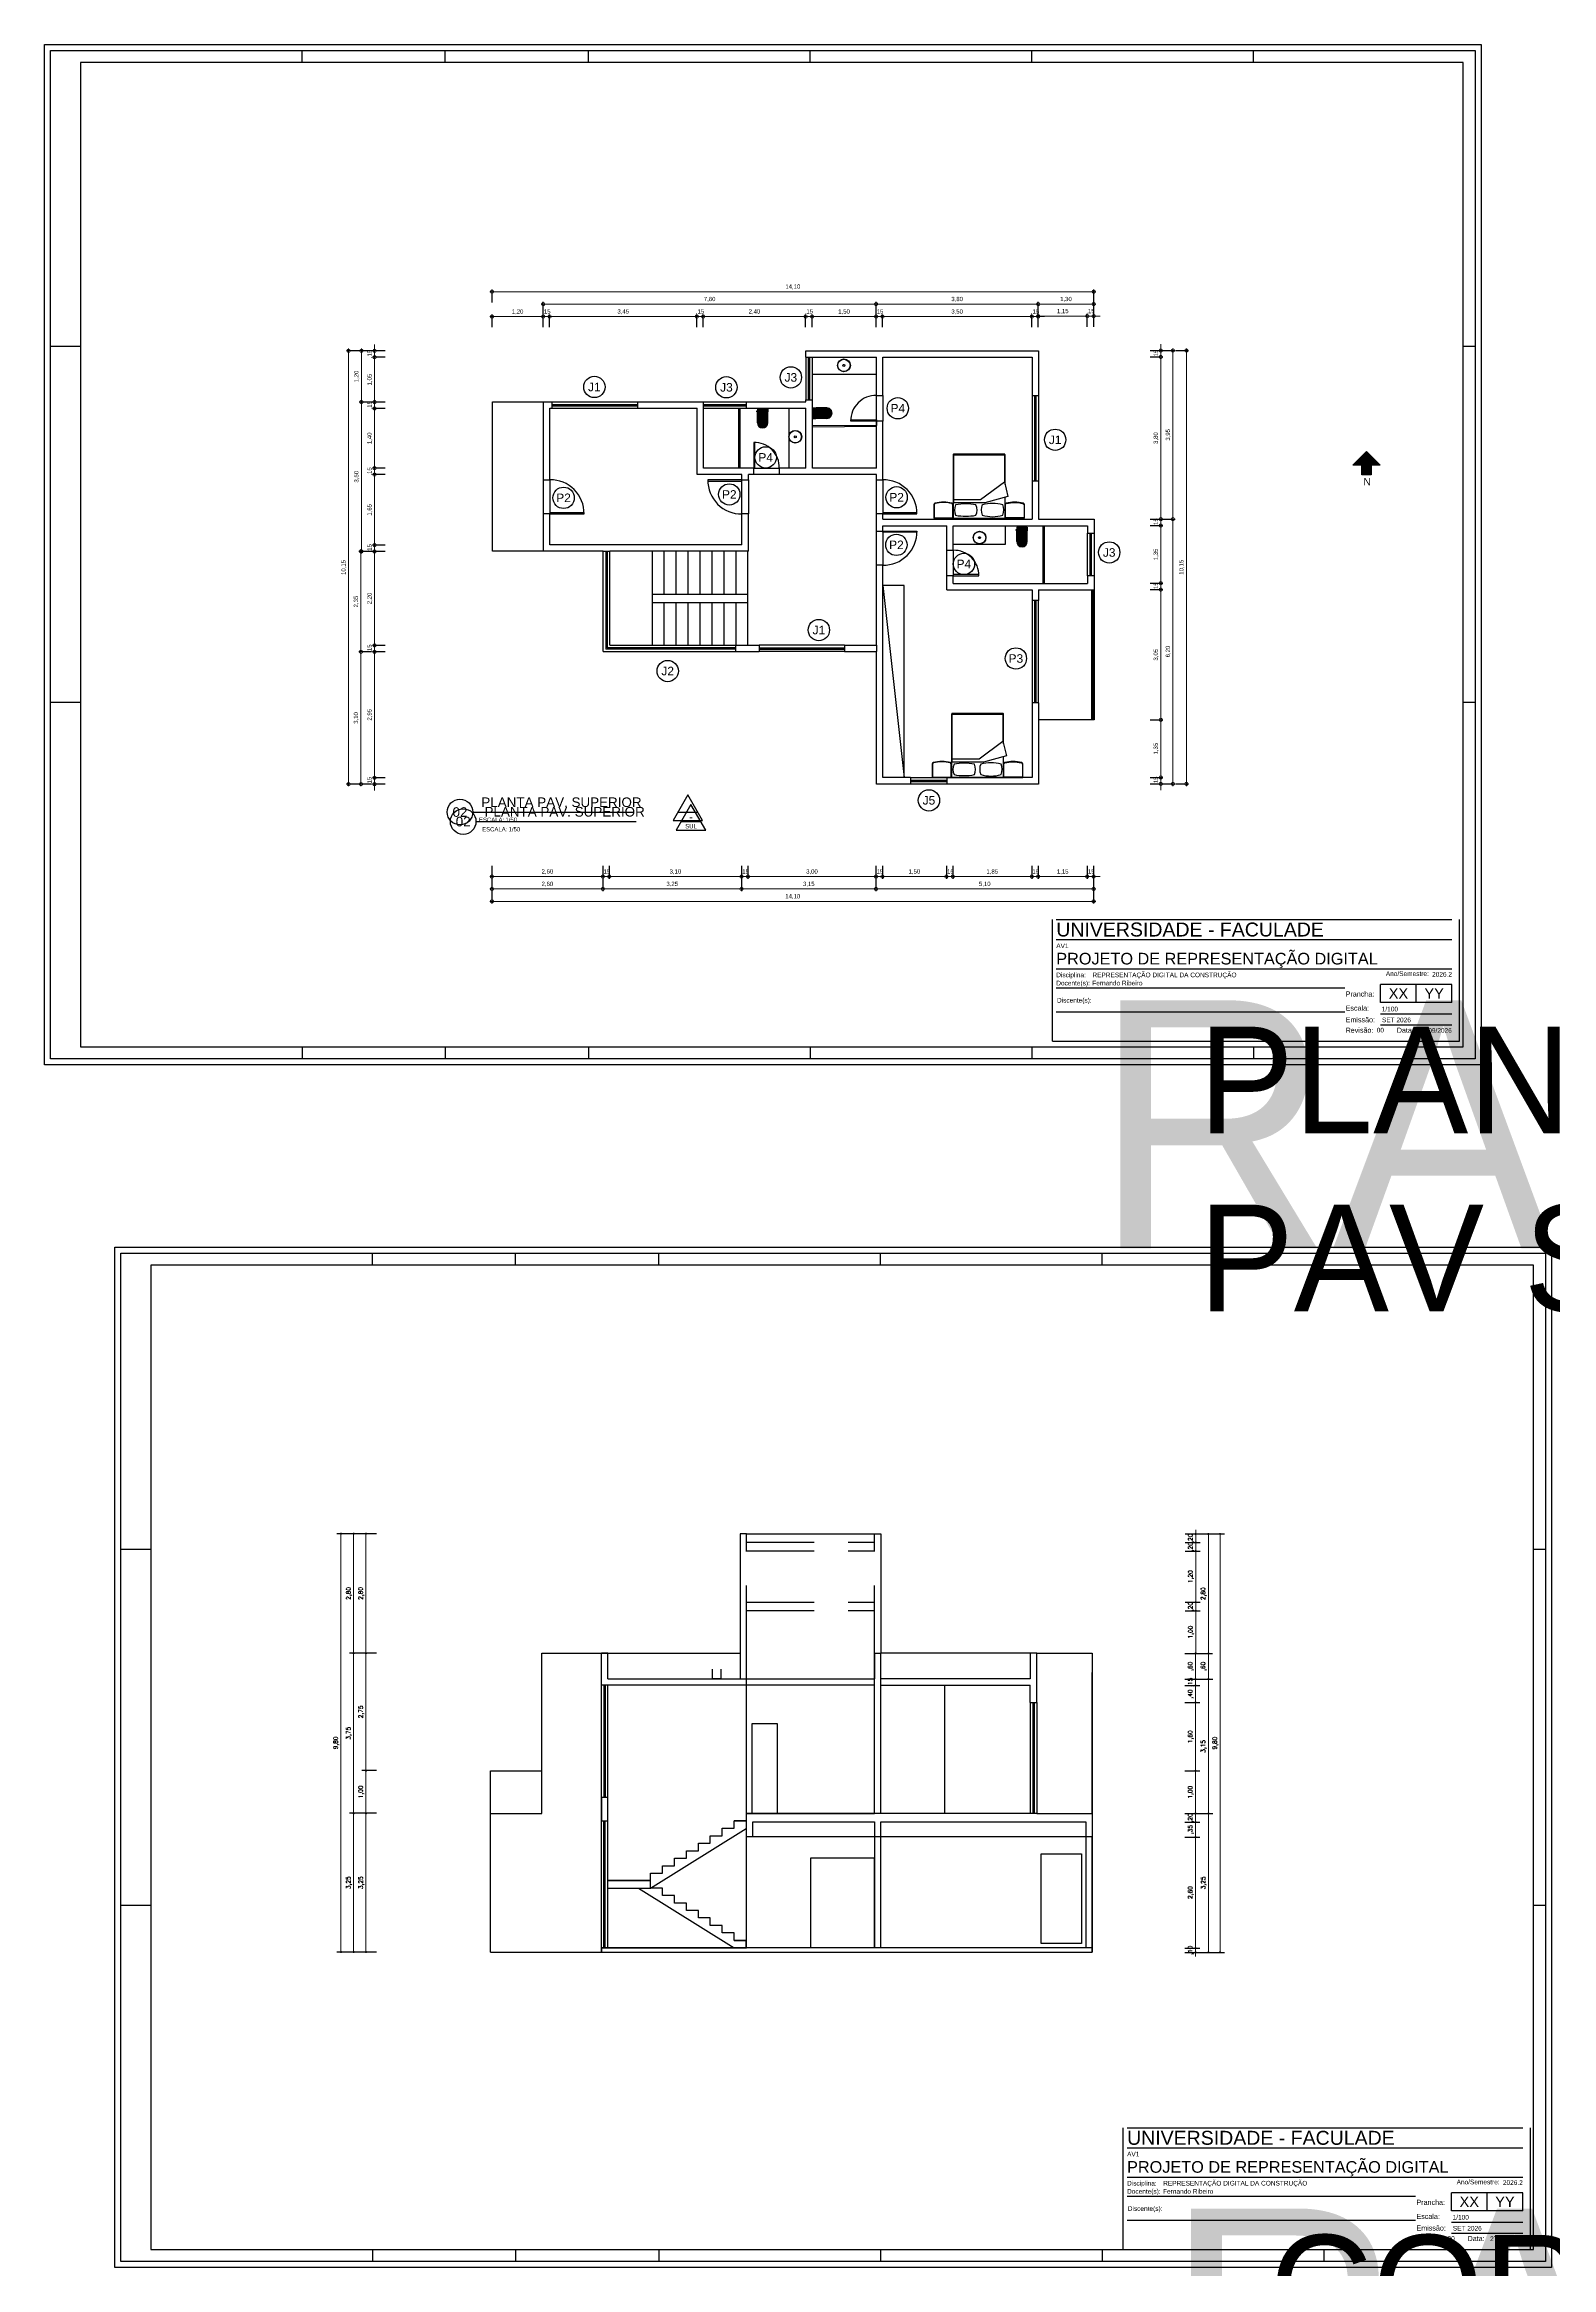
# Model space of a CAD drawing. Header units: metres. Extents: x 152 to 331, y 81 to 179.
# Drawn here: x 153.4 to 188.7, y 87.4 to 139.5 of the extents above; entities that cross this region are included whole.
import ezdxf
from ezdxf.enums import TextEntityAlignment as Align

# ---------------------------------------------------------------- set-up
doc = ezdxf.new("R2018")
doc.units = ezdxf.units.M
doc.header["$LTSCALE"] = 0.25
for name, pattern in [('DIVIDE', [31.75, 12.7, -6.35, 0, -6.35, 0, -6.35]), ('DIVIDEX2', [63.5, 25.4, -12.7, 0, -12.7, 0, -12.7]), ('HIDDEN', [9.525, 6.35, -3.175])]:
    doc.linetypes.add(name, pattern=pattern)
doc.layers.add('0_MRG_AUX', color=7, linetype='Continuous', true_color=0xecbcd1, plot=False)
doc.layers.add('CAR_0', color=7, linetype='Continuous', true_color=0xff6b00, plot=False)
for name, color, linetype in [('ARQ_ALV CT', 5, 'Continuous'), ('ARQ_ALV VS', 2, 'Continuous'), ('ARQ_CONC VS', 2, 'Continuous'), ('ARQ_ESQ CT', 30, 'Continuous'), ('ARQ_MOB 01', 1, 'Continuous'), ('ARQ_PISO', 1, 'Continuous'), ('ARQ_PROJ INF', 1, 'HIDDEN'), ('ARQ_PROJ SUP', 1, 'DIVIDE'), ('ARQ_SAN 01', 1, 'Continuous'), ('ARQ_SAN 02', 2, 'Continuous'), ('CAR_LINHAS_CINZA', 8, 'Continuous'), ('CAR_LINHAS_DESTAQUE', 3, 'Continuous'), ('CAR_TEXTO_CINZA', 8, 'Continuous'), ('CAR_TEXTO_PRETO', 1, 'Continuous'), ('MRG_EXTERNA', 1, 'Continuous'), ('MRG_INTERNA', 2, 'Continuous'), ('Parede', 170, 'Continuous'), ('SIMB_01', 1, 'Continuous'), ('SIMB_02', 2, 'Continuous'), ('SIMB_PREENCHIMENTO', 253, 'Continuous'), ('SIMB_TXT', 1, 'Continuous')]:
    doc.layers.add(name, color=color, linetype=linetype)
doc.layers.add('ARQ_COTA_AZUL', color=5, linetype='Continuous', lineweight=20, true_color=0x0000ff)
doc.styles.add('Annot_3.5mm', font='arial.ttf', dxfattribs={"height": 3.5})
doc.styles.add('Arial', font='arial.ttf')
doc.styles.add('cota', font='arial.ttf')
doc.styles.add('ROMANS', font='romans')
doc.styles.add('SIMB', font='arial.ttf')
doc.styles.get("Standard").update_dxf_attribs({"font": 'arial.ttf'})
doc.dimstyles.new('FF-01', dxfattribs={"dimscale": 100, "dimtxt": 0.002, "dimasz": 0.001, "dimexe": 0.002, "dimexo": 0.002, "dimgap": 0.001, "dimtad": 1, "dimzin": 4, "dimtxsty": 'ROMANS', "dimblk": 'DOT', "dimcen": 0.002, "dimclrd": 256, "dimclre": 256, "dimclrt": 1, "dimadec": 0, "dimazin": 0, "dimtfac": 0.09, "dimtix": 1, "dimtmove": 2, "dimatfit": 0, "dimldrblk": 'DOT', "dimfxl": 0.005, "dimfxlon": 1, "dimtolj": 1, "dimtzin": 4, "dimlwd": -1, "dimarcsym": 0})
doc.dimstyles.new('Info 01 - annot', dxfattribs={"dimtxt": 2, "dimasz": 3, "dimexe": 1, "dimexo": 1, "dimgap": 1, "dimtad": 1, "dimzin": 4, "dimtxsty": 'cota', "dimblk": 'DOTSMALL', "dimcen": 2, "dimdle": 1, "dimclrd": 256, "dimclre": 256, "dimclrt": 1, "dimazin": 2, "dimtfac": 0.09, "dimtix": 1, "dimtmove": 2, "dimatfit": 2, "dimfxl": 5, "dimfxlon": 1, "dimtolj": 1, "dimtzin": 4, "dimlwd": -1, "dimarcsym": 1})

msp = doc.modelspace()

# ---------------------------------------------------------------- texts
at = {"layer": 'SIMB_TXT', "style": 'SIMB'}
for tag, height, p in [('-', 0.175, (168.564, 121.38)), ('SUL', 0.1, (168.564, 121.165))]:
    msp.add_attdef(tag, text='01', height=height, dxfattribs=at).set_placement(p, align=Align.MIDDLE_CENTER)

# ---------------------------------------------------------------- blocks, each defined once
blk = doc.blocks.new('COD_ESQ')
at = {"layer": 'SIMB_02'}
blk.add_circle((0, 0), 2.5, dxfattribs=at)
at = {"layer": 'SIMB_TXT', "style": 'SIMB'}
blk.add_attdef('CDESQ', text='', height=2, dxfattribs=at).set_placement((0, 0), align=Align.MIDDLE_CENTER)
blk = doc.blocks.new('*U193')
at = {"layer": '0_MRG_AUX'}
blk.add_lwpolyline([(0, 851), (0, 0), (-1199, 0), (-1199, 851)], close=True, dxfattribs=at)
at = {"layer": 'MRG_EXTERNA'}
blk.add_lwpolyline([(-5, 846), (-5, 5), (-1194, 5), (-1194, 846)], close=True, dxfattribs=at)
at = {"layer": 'MRG_INTERNA'}
for p, q in [((-1169, 836), (-1169, 15)), ((-15, 836), (-1169, 836)), ((-984, 836), (-984, 846)), ((-864.5, 836), (-864.5, 846)), ((-745, 836), (-745, 846)), ((-745, 836), (-745, 846)), ((-560, 836), (-560, 846)), ((-375, 836), (-375, 846)), ((-190, 836), (-190, 846)), ((-15, 15), (-15, 836)), ((-1169, 599), (-1194, 599)), ((-5, 599), (-15, 599)), ((-1169, 302), (-1194, 302)), ((-5, 302), (-15, 302)), ((-1169, 15), (-15, 15)), ((-984, 15), (-984, 5)), ((-864.5, 15), (-864.5, 5)), ((-745, 15), (-745, 5)), ((-745, 15), (-745, 5)), ((-560, 15), (-560, 5)), ((-375, 15), (-375, 5)), ((-190, 15), (-190, 5))]:
    blk.add_line(p, q, dxfattribs=at)
blk = doc.blocks.new('_DotSmall')
at = {"color": 0, "linetype": 'ByBlock', "const_width": 0.5}
blk.add_lwpolyline([(-0.0625, 0, 1), (0.0625, 0, 1)], format="xyb", close=True, dxfattribs=at)
blk = doc.blocks.new('*D228')
at = {"layer": 'ARQ_COTA_AZUL', "lineweight": -2, "transparency": 16777216}
for p, q in [((179.924, 132.307), (180.224, 132.307)), ((179.924, 122.157), (180.224, 122.157))]:
    blk.add_line(p, q, dxfattribs=at)
at = {"layer": 'ARQ_COTA_AZUL', "transparency": 16777216}
blk.add_line((180.174, 122.107), (180.174, 132.357), dxfattribs=at)
at = {"layer": 'ARQ_COTA_AZUL', "transparency": 16777216, "xscale": 0.15, "yscale": 0.15, "zscale": 0.15}
for p, rotation in [((180.174, 132.307), 90), ((180.174, 122.157), 270)]:
    blk.add_blockref('_DotSmall', p, dxfattribs=dict(at, rotation=rotation))
at = {"layer": 'ARQ_COTA_AZUL', "color": 1, "transparency": 16777216, "insert": (180.064, 127.232), "char_height": 0.1, "attachment_point": 5, "rotation": 90, "style": 'cota'}
blk.add_mtext('\\A1;10,15', dxfattribs=at)
blk = doc.blocks.new('*D229')
at = {"layer": 'ARQ_COTA_AZUL', "lineweight": -2, "transparency": 16777216}
for p, q in [((179.608, 132.307), (179.908, 132.307)), ((179.608, 128.357), (179.908, 128.357))]:
    blk.add_line(p, q, dxfattribs=at)
at = {"layer": 'ARQ_COTA_AZUL', "transparency": 16777216}
blk.add_line((179.858, 132.357), (179.858, 128.307), dxfattribs=at)
at = {"layer": 'ARQ_COTA_AZUL', "transparency": 16777216, "xscale": 0.15, "yscale": 0.15, "zscale": 0.15}
for p, rotation in [((179.858, 132.307), 90), ((179.858, 128.357), 270)]:
    blk.add_blockref('_DotSmall', p, dxfattribs=dict(at, rotation=rotation))
at = {"layer": 'ARQ_COTA_AZUL', "color": 1, "transparency": 16777216, "insert": (179.748, 130.332), "char_height": 0.1, "attachment_point": 5, "rotation": 90, "style": 'cota'}
blk.add_mtext('\\A1;3,95', dxfattribs=at)
blk = doc.blocks.new('*D230')
at = {"layer": 'ARQ_COTA_AZUL', "lineweight": -2, "transparency": 16777216}
for p, q in [((179.608, 128.357), (179.908, 128.357)), ((179.608, 122.157), (179.908, 122.157))]:
    blk.add_line(p, q, dxfattribs=at)
at = {"layer": 'ARQ_COTA_AZUL', "transparency": 16777216}
blk.add_line((179.858, 128.407), (179.858, 122.107), dxfattribs=at)
at = {"layer": 'ARQ_COTA_AZUL', "transparency": 16777216, "xscale": 0.15, "yscale": 0.15, "zscale": 0.15}
for p, rotation in [((179.858, 128.357), 90), ((179.858, 122.157), 270)]:
    blk.add_blockref('_DotSmall', p, dxfattribs=dict(at, rotation=rotation))
at = {"layer": 'ARQ_COTA_AZUL', "color": 1, "transparency": 16777216, "insert": (179.748, 125.257), "char_height": 0.1, "attachment_point": 5, "rotation": 90, "style": 'cota'}
blk.add_mtext('\\A1;6,20', dxfattribs=at)
blk = doc.blocks.new('*D220')
at = {"layer": 'ARQ_COTA_AZUL', "lineweight": -2, "transparency": 16777216}
for p, q in [((179.323, 132.307), (179.623, 132.307)), ((179.323, 132.157), (179.623, 132.157))]:
    blk.add_line(p, q, dxfattribs=at)
at = {"layer": 'ARQ_COTA_AZUL', "transparency": 16777216}
for p, q in [((179.573, 132.307), (179.573, 132.457)), ((179.573, 132.157), (179.573, 132.307)), ((179.573, 132.157), (179.573, 132.007))]:
    blk.add_line(p, q, dxfattribs=at)
at = {"layer": 'ARQ_COTA_AZUL', "transparency": 16777216, "xscale": 0.15, "yscale": 0.15, "zscale": 0.15}
for p, rotation in [((179.573, 132.307), 270), ((179.573, 132.157), 90)]:
    blk.add_blockref('_DotSmall', p, dxfattribs=dict(at, rotation=rotation))
at = {"layer": 'ARQ_COTA_AZUL', "color": 1, "transparency": 16777216, "insert": (179.463, 132.232), "char_height": 0.1, "attachment_point": 5, "rotation": 90, "style": 'cota'}
blk.add_mtext('\\A1;,15', dxfattribs=at)
blk = doc.blocks.new('*D221')
at = {"layer": 'ARQ_COTA_AZUL', "lineweight": -2, "transparency": 16777216}
for p, q in [((179.323, 132.157), (179.623, 132.157)), ((179.323, 128.357), (179.623, 128.357))]:
    blk.add_line(p, q, dxfattribs=at)
at = {"layer": 'ARQ_COTA_AZUL', "transparency": 16777216}
blk.add_line((179.573, 132.207), (179.573, 128.307), dxfattribs=at)
at = {"layer": 'ARQ_COTA_AZUL', "transparency": 16777216, "xscale": 0.15, "yscale": 0.15, "zscale": 0.15}
for p, rotation in [((179.573, 132.157), 90), ((179.573, 128.357), 270)]:
    blk.add_blockref('_DotSmall', p, dxfattribs=dict(at, rotation=rotation))
at = {"layer": 'ARQ_COTA_AZUL', "color": 1, "transparency": 16777216, "insert": (179.463, 130.257), "char_height": 0.1, "attachment_point": 5, "rotation": 90, "style": 'cota'}
blk.add_mtext('\\A1;3,80', dxfattribs=at)
blk = doc.blocks.new('*D222')
at = {"layer": 'ARQ_COTA_AZUL', "lineweight": -2, "transparency": 16777216}
for p, q in [((179.323, 128.357), (179.623, 128.357)), ((179.323, 128.207), (179.623, 128.207))]:
    blk.add_line(p, q, dxfattribs=at)
at = {"layer": 'ARQ_COTA_AZUL', "transparency": 16777216}
for p, q in [((179.573, 128.357), (179.573, 128.507)), ((179.573, 128.207), (179.573, 128.357)), ((179.573, 128.207), (179.573, 128.057))]:
    blk.add_line(p, q, dxfattribs=at)
at = {"layer": 'ARQ_COTA_AZUL', "transparency": 16777216, "xscale": 0.15, "yscale": 0.15, "zscale": 0.15}
for p, rotation in [((179.573, 128.357), 270), ((179.573, 128.207), 90)]:
    blk.add_blockref('_DotSmall', p, dxfattribs=dict(at, rotation=rotation))
at = {"layer": 'ARQ_COTA_AZUL', "color": 1, "transparency": 16777216, "insert": (179.463, 128.282), "char_height": 0.1, "attachment_point": 5, "rotation": 90, "style": 'cota'}
blk.add_mtext('\\A1;,15', dxfattribs=at)
blk = doc.blocks.new('*D223')
at = {"layer": 'ARQ_COTA_AZUL', "lineweight": -2, "transparency": 16777216}
for p, q in [((179.323, 128.207), (179.623, 128.207)), ((179.323, 126.857), (179.623, 126.857))]:
    blk.add_line(p, q, dxfattribs=at)
at = {"layer": 'ARQ_COTA_AZUL', "transparency": 16777216}
blk.add_line((179.573, 128.257), (179.573, 126.807), dxfattribs=at)
at = {"layer": 'ARQ_COTA_AZUL', "transparency": 16777216, "xscale": 0.15, "yscale": 0.15, "zscale": 0.15}
for p, rotation in [((179.573, 128.207), 90), ((179.573, 126.857), 270)]:
    blk.add_blockref('_DotSmall', p, dxfattribs=dict(at, rotation=rotation))
at = {"layer": 'ARQ_COTA_AZUL', "color": 1, "transparency": 16777216, "insert": (179.463, 127.532), "char_height": 0.1, "attachment_point": 5, "rotation": 90, "style": 'cota'}
blk.add_mtext('\\A1;1,35', dxfattribs=at)
blk = doc.blocks.new('*D224')
at = {"layer": 'ARQ_COTA_AZUL', "lineweight": -2, "transparency": 16777216}
for p, q in [((179.323, 126.857), (179.623, 126.857)), ((179.323, 126.707), (179.623, 126.707))]:
    blk.add_line(p, q, dxfattribs=at)
at = {"layer": 'ARQ_COTA_AZUL', "transparency": 16777216}
for p, q in [((179.573, 126.857), (179.573, 127.007)), ((179.573, 126.857), (179.573, 126.707)), ((179.573, 126.707), (179.573, 126.557))]:
    blk.add_line(p, q, dxfattribs=at)
at = {"layer": 'ARQ_COTA_AZUL', "transparency": 16777216, "xscale": 0.15, "yscale": 0.15, "zscale": 0.15}
for p, rotation in [((179.573, 126.857), 270), ((179.573, 126.707), 90)]:
    blk.add_blockref('_DotSmall', p, dxfattribs=dict(at, rotation=rotation))
at = {"layer": 'ARQ_COTA_AZUL', "color": 1, "transparency": 16777216, "insert": (179.463, 126.782), "char_height": 0.1, "attachment_point": 5, "rotation": 90, "style": 'cota'}
blk.add_mtext('\\A1;,15', dxfattribs=at)
blk = doc.blocks.new('*D225')
at = {"layer": 'ARQ_COTA_AZUL', "lineweight": -2, "transparency": 16777216}
for p, q in [((179.323, 126.707), (179.623, 126.707)), ((179.323, 123.657), (179.623, 123.657))]:
    blk.add_line(p, q, dxfattribs=at)
at = {"layer": 'ARQ_COTA_AZUL', "transparency": 16777216}
blk.add_line((179.573, 126.757), (179.573, 123.607), dxfattribs=at)
at = {"layer": 'ARQ_COTA_AZUL', "transparency": 16777216, "xscale": 0.15, "yscale": 0.15, "zscale": 0.15}
for p, rotation in [((179.573, 126.707), 90), ((179.573, 123.657), 270)]:
    blk.add_blockref('_DotSmall', p, dxfattribs=dict(at, rotation=rotation))
at = {"layer": 'ARQ_COTA_AZUL', "color": 1, "transparency": 16777216, "insert": (179.463, 125.182), "char_height": 0.1, "attachment_point": 5, "rotation": 90, "style": 'cota'}
blk.add_mtext('\\A1;3,05', dxfattribs=at)
blk = doc.blocks.new('*D226')
at = {"layer": 'ARQ_COTA_AZUL', "lineweight": -2, "transparency": 16777216}
for p, q in [((179.323, 123.657), (179.623, 123.657)), ((179.323, 122.307), (179.623, 122.307))]:
    blk.add_line(p, q, dxfattribs=at)
at = {"layer": 'ARQ_COTA_AZUL', "transparency": 16777216}
blk.add_line((179.573, 123.707), (179.573, 122.257), dxfattribs=at)
at = {"layer": 'ARQ_COTA_AZUL', "transparency": 16777216, "xscale": 0.15, "yscale": 0.15, "zscale": 0.15}
for p, rotation in [((179.573, 123.657), 90), ((179.573, 122.307), 270)]:
    blk.add_blockref('_DotSmall', p, dxfattribs=dict(at, rotation=rotation))
at = {"layer": 'ARQ_COTA_AZUL', "color": 1, "transparency": 16777216, "insert": (179.463, 122.982), "char_height": 0.1, "attachment_point": 5, "rotation": 90, "style": 'cota'}
blk.add_mtext('\\A1;1,35', dxfattribs=at)
blk = doc.blocks.new('*D227')
at = {"layer": 'ARQ_COTA_AZUL', "transparency": 16777216}
for p, q in [((179.573, 122.307), (179.573, 122.457)), ((179.573, 122.307), (179.573, 122.157)), ((179.573, 122.157), (179.573, 122.007))]:
    blk.add_line(p, q, dxfattribs=at)
at = {"layer": 'ARQ_COTA_AZUL', "lineweight": -2, "transparency": 16777216}
for p, q in [((179.323, 122.307), (179.623, 122.307)), ((179.323, 122.157), (179.623, 122.157))]:
    blk.add_line(p, q, dxfattribs=at)
at = {"layer": 'ARQ_COTA_AZUL', "transparency": 16777216, "xscale": 0.15, "yscale": 0.15, "zscale": 0.15}
for p, rotation in [((179.573, 122.307), 270), ((179.573, 122.157), 90)]:
    blk.add_blockref('_DotSmall', p, dxfattribs=dict(at, rotation=rotation))
at = {"layer": 'ARQ_COTA_AZUL', "color": 1, "transparency": 16777216, "insert": (179.463, 122.232), "char_height": 0.1, "attachment_point": 5, "rotation": 90, "style": 'cota'}
blk.add_mtext('\\A1;,15', dxfattribs=at)
blk = doc.blocks.new('norte')
at = {"layer": 'SIMB_PREENCHIMENTO'}
blk.add_hatch(color=256, dxfattribs=at).paths.add_polyline_path([(-6.4, -6.4), (-2.2, -6.4), (-2.2, -10.9), (2.2, -10.9), (2.2, -6.4), (6.4, -6.4), (0, 0)])
at = {"layer": 'SIMB_01'}
blk.add_lwpolyline([(-2.2, -6.4), (-6.4, -6.4), (0, 0), (6.4, -6.4), (2.2, -6.4), (2.2, -10.9), (-2.2, -10.9)], close=True, dxfattribs=at)
at = {"layer": 'SIMB_01', "insert": (-1.4, -12.4), "char_height": 3.5, "width": 3.7, "attachment_point": 1, "style": 'Annot_3.5mm'}
blk.add_mtext('N', dxfattribs=at)
blk = doc.blocks.new('*D262')
at = {"layer": 'ARQ_COTA_AZUL', "transparency": 16777216}
blk.add_line((163.851, 133.686), (178.051, 133.686), dxfattribs=at)
at = {"layer": 'ARQ_COTA_AZUL', "lineweight": -2, "transparency": 16777216}
for p, q in [((163.901, 133.436), (163.901, 133.736)), ((178.001, 133.436), (178.001, 133.736))]:
    blk.add_line(p, q, dxfattribs=at)
at = {"layer": 'ARQ_COTA_AZUL', "transparency": 16777216, "xscale": 0.15, "yscale": 0.15, "zscale": 0.15, "rotation": 180}
blk.add_blockref('_DotSmall', (163.901, 133.686), dxfattribs=at)
at = {"layer": 'ARQ_COTA_AZUL', "transparency": 16777216, "xscale": 0.15, "yscale": 0.15, "zscale": 0.15}
blk.add_blockref('_DotSmall', (178.001, 133.686), dxfattribs=at)
at = {"layer": 'ARQ_COTA_AZUL', "color": 1, "transparency": 16777216, "insert": (170.951, 133.796), "char_height": 0.1, "attachment_point": 5, "style": 'cota'}
blk.add_mtext('\\A1;14,10', dxfattribs=at)
blk = doc.blocks.new('*D263')
at = {"layer": 'ARQ_COTA_AZUL', "transparency": 16777216}
blk.add_line((165.051, 133.395), (172.951, 133.395), dxfattribs=at)
at = {"layer": 'ARQ_COTA_AZUL', "lineweight": -2, "transparency": 16777216}
for p, q in [((165.101, 133.145), (165.101, 133.445)), ((172.901, 133.145), (172.901, 133.445))]:
    blk.add_line(p, q, dxfattribs=at)
at = {"layer": 'ARQ_COTA_AZUL', "transparency": 16777216, "xscale": 0.15, "yscale": 0.15, "zscale": 0.15, "rotation": 180}
blk.add_blockref('_DotSmall', (165.101, 133.395), dxfattribs=at)
at = {"layer": 'ARQ_COTA_AZUL', "transparency": 16777216, "xscale": 0.15, "yscale": 0.15, "zscale": 0.15}
blk.add_blockref('_DotSmall', (172.901, 133.395), dxfattribs=at)
at = {"layer": 'ARQ_COTA_AZUL', "color": 1, "transparency": 16777216, "insert": (169.001, 133.505), "char_height": 0.1, "attachment_point": 5, "style": 'cota'}
blk.add_mtext('\\A1;7,80', dxfattribs=at)
blk = doc.blocks.new('*D264')
at = {"layer": 'ARQ_COTA_AZUL', "transparency": 16777216}
blk.add_line((172.851, 133.395), (176.751, 133.395), dxfattribs=at)
at = {"layer": 'ARQ_COTA_AZUL', "lineweight": -2, "transparency": 16777216}
for p, q in [((172.901, 133.145), (172.901, 133.445)), ((176.701, 133.145), (176.701, 133.445))]:
    blk.add_line(p, q, dxfattribs=at)
at = {"layer": 'ARQ_COTA_AZUL', "transparency": 16777216, "xscale": 0.15, "yscale": 0.15, "zscale": 0.15, "rotation": 180}
blk.add_blockref('_DotSmall', (172.901, 133.395), dxfattribs=at)
at = {"layer": 'ARQ_COTA_AZUL', "transparency": 16777216, "xscale": 0.15, "yscale": 0.15, "zscale": 0.15}
blk.add_blockref('_DotSmall', (176.701, 133.395), dxfattribs=at)
at = {"layer": 'ARQ_COTA_AZUL', "color": 1, "transparency": 16777216, "insert": (174.801, 133.505), "char_height": 0.1, "attachment_point": 5, "style": 'cota'}
blk.add_mtext('\\A1;3,80', dxfattribs=at)
blk = doc.blocks.new('*D249')
at = {"layer": 'ARQ_COTA_AZUL', "transparency": 16777216}
blk.add_line((176.651, 133.395), (178.051, 133.395), dxfattribs=at)
at = {"layer": 'ARQ_COTA_AZUL', "lineweight": -2, "transparency": 16777216}
for p, q in [((176.701, 133.145), (176.701, 133.445)), ((178.001, 133.145), (178.001, 133.445))]:
    blk.add_line(p, q, dxfattribs=at)
at = {"layer": 'ARQ_COTA_AZUL', "transparency": 16777216, "xscale": 0.15, "yscale": 0.15, "zscale": 0.15, "rotation": 180}
blk.add_blockref('_DotSmall', (176.701, 133.395), dxfattribs=at)
at = {"layer": 'ARQ_COTA_AZUL', "transparency": 16777216, "xscale": 0.15, "yscale": 0.15, "zscale": 0.15}
blk.add_blockref('_DotSmall', (178.001, 133.395), dxfattribs=at)
at = {"layer": 'ARQ_COTA_AZUL', "color": 1, "transparency": 16777216, "insert": (177.351, 133.505), "char_height": 0.1, "attachment_point": 5, "style": 'cota'}
blk.add_mtext('\\A1;1,30', dxfattribs=at)
blk = doc.blocks.new('*D250')
at = {"layer": 'ARQ_COTA_AZUL', "transparency": 16777216}
for p, q in [((177.851, 133.113), (177.701, 133.113)), ((177.851, 133.113), (178.001, 133.113)), ((178.001, 133.113), (178.151, 133.113))]:
    blk.add_line(p, q, dxfattribs=at)
at = {"layer": 'ARQ_COTA_AZUL', "lineweight": -2, "transparency": 16777216}
for p, q in [((177.851, 132.863), (177.851, 133.163)), ((178.001, 132.863), (178.001, 133.163))]:
    blk.add_line(p, q, dxfattribs=at)
at = {"layer": 'ARQ_COTA_AZUL', "transparency": 16777216, "xscale": 0.15, "yscale": 0.15, "zscale": 0.15}
blk.add_blockref('_DotSmall', (177.851, 133.113), dxfattribs=at)
at = {"layer": 'ARQ_COTA_AZUL', "transparency": 16777216, "xscale": 0.15, "yscale": 0.15, "zscale": 0.15, "rotation": 180}
blk.add_blockref('_DotSmall', (178.001, 133.113), dxfattribs=at)
at = {"layer": 'ARQ_COTA_AZUL', "color": 1, "transparency": 16777216, "insert": (177.926, 133.223), "char_height": 0.1, "attachment_point": 5, "style": 'cota'}
blk.add_mtext('\\A1;,15', dxfattribs=at)
blk = doc.blocks.new('*D251')
at = {"layer": 'ARQ_COTA_AZUL', "transparency": 16777216}
blk.add_line((176.651, 133.113), (177.901, 133.113), dxfattribs=at)
at = {"layer": 'ARQ_COTA_AZUL', "lineweight": -2, "transparency": 16777216}
for p, q in [((176.701, 132.863), (176.701, 133.163)), ((177.851, 132.863), (177.851, 133.163))]:
    blk.add_line(p, q, dxfattribs=at)
at = {"layer": 'ARQ_COTA_AZUL', "transparency": 16777216, "xscale": 0.15, "yscale": 0.15, "zscale": 0.15, "rotation": 180}
blk.add_blockref('_DotSmall', (176.701, 133.113), dxfattribs=at)
at = {"layer": 'ARQ_COTA_AZUL', "transparency": 16777216, "xscale": 0.15, "yscale": 0.15, "zscale": 0.15}
blk.add_blockref('_DotSmall', (177.851, 133.113), dxfattribs=at)
at = {"layer": 'ARQ_COTA_AZUL', "color": 1, "transparency": 16777216, "insert": (177.276, 133.223), "char_height": 0.1, "attachment_point": 5, "style": 'cota'}
blk.add_mtext('\\A1;1,15', dxfattribs=at)
blk = doc.blocks.new('*D252')
at = {"layer": 'ARQ_COTA_AZUL', "transparency": 16777216}
for p, q in [((176.551, 133.103), (176.401, 133.103)), ((176.551, 133.103), (176.701, 133.103)), ((176.701, 133.103), (176.851, 133.103))]:
    blk.add_line(p, q, dxfattribs=at)
at = {"layer": 'ARQ_COTA_AZUL', "lineweight": -2, "transparency": 16777216}
for p, q in [((176.551, 132.853), (176.551, 133.153)), ((176.701, 132.853), (176.701, 133.153))]:
    blk.add_line(p, q, dxfattribs=at)
at = {"layer": 'ARQ_COTA_AZUL', "transparency": 16777216, "xscale": 0.15, "yscale": 0.15, "zscale": 0.15}
blk.add_blockref('_DotSmall', (176.551, 133.103), dxfattribs=at)
at = {"layer": 'ARQ_COTA_AZUL', "transparency": 16777216, "xscale": 0.15, "yscale": 0.15, "zscale": 0.15, "rotation": 180}
blk.add_blockref('_DotSmall', (176.701, 133.103), dxfattribs=at)
at = {"layer": 'ARQ_COTA_AZUL', "color": 1, "transparency": 16777216, "insert": (176.626, 133.213), "char_height": 0.1, "attachment_point": 5, "style": 'cota'}
blk.add_mtext('\\A1;,15', dxfattribs=at)
blk = doc.blocks.new('*D253')
at = {"layer": 'ARQ_COTA_AZUL', "transparency": 16777216}
blk.add_line((176.601, 133.103), (173.001, 133.103), dxfattribs=at)
at = {"layer": 'ARQ_COTA_AZUL', "lineweight": -2, "transparency": 16777216}
for p, q in [((173.051, 132.853), (173.051, 133.153)), ((176.551, 132.853), (176.551, 133.153))]:
    blk.add_line(p, q, dxfattribs=at)
at = {"layer": 'ARQ_COTA_AZUL', "transparency": 16777216, "xscale": 0.15, "yscale": 0.15, "zscale": 0.15, "rotation": 180}
blk.add_blockref('_DotSmall', (173.051, 133.103), dxfattribs=at)
at = {"layer": 'ARQ_COTA_AZUL', "transparency": 16777216, "xscale": 0.15, "yscale": 0.15, "zscale": 0.15}
blk.add_blockref('_DotSmall', (176.551, 133.103), dxfattribs=at)
at = {"layer": 'ARQ_COTA_AZUL', "color": 1, "transparency": 16777216, "insert": (174.801, 133.213), "char_height": 0.1, "attachment_point": 5, "style": 'cota'}
blk.add_mtext('\\A1;3,50', dxfattribs=at)
blk = doc.blocks.new('*D254')
at = {"layer": 'ARQ_COTA_AZUL', "transparency": 16777216}
for p, q in [((172.901, 133.103), (172.751, 133.103)), ((172.901, 133.103), (173.051, 133.103)), ((173.051, 133.103), (173.201, 133.103))]:
    blk.add_line(p, q, dxfattribs=at)
at = {"layer": 'ARQ_COTA_AZUL', "lineweight": -2, "transparency": 16777216}
for p, q in [((172.901, 132.853), (172.901, 133.153)), ((173.051, 132.853), (173.051, 133.153))]:
    blk.add_line(p, q, dxfattribs=at)
at = {"layer": 'ARQ_COTA_AZUL', "transparency": 16777216, "xscale": 0.15, "yscale": 0.15, "zscale": 0.15}
blk.add_blockref('_DotSmall', (172.901, 133.103), dxfattribs=at)
at = {"layer": 'ARQ_COTA_AZUL', "transparency": 16777216, "xscale": 0.15, "yscale": 0.15, "zscale": 0.15, "rotation": 180}
blk.add_blockref('_DotSmall', (173.051, 133.103), dxfattribs=at)
at = {"layer": 'ARQ_COTA_AZUL', "color": 1, "transparency": 16777216, "insert": (172.976, 133.213), "char_height": 0.1, "attachment_point": 5, "style": 'cota'}
blk.add_mtext('\\A1;,15', dxfattribs=at)
blk = doc.blocks.new('*D255')
at = {"layer": 'ARQ_COTA_AZUL', "transparency": 16777216}
blk.add_line((171.351, 133.103), (172.951, 133.103), dxfattribs=at)
at = {"layer": 'ARQ_COTA_AZUL', "lineweight": -2, "transparency": 16777216}
for p, q in [((171.401, 132.853), (171.401, 133.153)), ((172.901, 132.853), (172.901, 133.153))]:
    blk.add_line(p, q, dxfattribs=at)
at = {"layer": 'ARQ_COTA_AZUL', "transparency": 16777216, "xscale": 0.15, "yscale": 0.15, "zscale": 0.15, "rotation": 180}
blk.add_blockref('_DotSmall', (171.401, 133.103), dxfattribs=at)
at = {"layer": 'ARQ_COTA_AZUL', "transparency": 16777216, "xscale": 0.15, "yscale": 0.15, "zscale": 0.15}
blk.add_blockref('_DotSmall', (172.901, 133.103), dxfattribs=at)
at = {"layer": 'ARQ_COTA_AZUL', "color": 1, "transparency": 16777216, "insert": (172.151, 133.213), "char_height": 0.1, "attachment_point": 5, "style": 'cota'}
blk.add_mtext('\\A1;1,50', dxfattribs=at)
blk = doc.blocks.new('*D256')
at = {"layer": 'ARQ_COTA_AZUL', "transparency": 16777216}
for p, q in [((171.251, 133.103), (171.101, 133.103)), ((171.401, 133.103), (171.251, 133.103)), ((171.401, 133.103), (171.551, 133.103))]:
    blk.add_line(p, q, dxfattribs=at)
at = {"layer": 'ARQ_COTA_AZUL', "lineweight": -2, "transparency": 16777216}
for p, q in [((171.251, 132.853), (171.251, 133.153)), ((171.401, 132.853), (171.401, 133.153))]:
    blk.add_line(p, q, dxfattribs=at)
at = {"layer": 'ARQ_COTA_AZUL', "transparency": 16777216, "xscale": 0.15, "yscale": 0.15, "zscale": 0.15}
blk.add_blockref('_DotSmall', (171.251, 133.103), dxfattribs=at)
at = {"layer": 'ARQ_COTA_AZUL', "transparency": 16777216, "xscale": 0.15, "yscale": 0.15, "zscale": 0.15, "rotation": 180}
blk.add_blockref('_DotSmall', (171.401, 133.103), dxfattribs=at)
at = {"layer": 'ARQ_COTA_AZUL', "color": 1, "transparency": 16777216, "insert": (171.326, 133.213), "char_height": 0.1, "attachment_point": 5, "style": 'cota'}
blk.add_mtext('\\A1;,15', dxfattribs=at)
blk = doc.blocks.new('*D257')
at = {"layer": 'ARQ_COTA_AZUL', "transparency": 16777216}
blk.add_line((168.801, 133.104), (171.301, 133.104), dxfattribs=at)
at = {"layer": 'ARQ_COTA_AZUL', "lineweight": -2, "transparency": 16777216}
for p, q in [((168.851, 132.854), (168.851, 133.154)), ((171.251, 132.854), (171.251, 133.154))]:
    blk.add_line(p, q, dxfattribs=at)
at = {"layer": 'ARQ_COTA_AZUL', "transparency": 16777216, "xscale": 0.15, "yscale": 0.15, "zscale": 0.15, "rotation": 180}
blk.add_blockref('_DotSmall', (168.851, 133.104), dxfattribs=at)
at = {"layer": 'ARQ_COTA_AZUL', "transparency": 16777216, "xscale": 0.15, "yscale": 0.15, "zscale": 0.15}
blk.add_blockref('_DotSmall', (171.251, 133.104), dxfattribs=at)
at = {"layer": 'ARQ_COTA_AZUL', "color": 1, "transparency": 16777216, "insert": (170.051, 133.214), "char_height": 0.1, "attachment_point": 5, "style": 'cota'}
blk.add_mtext('\\A1;2,40', dxfattribs=at)
blk = doc.blocks.new('*D258')
at = {"layer": 'ARQ_COTA_AZUL', "transparency": 16777216}
for p, q in [((168.701, 133.103), (168.551, 133.103)), ((168.851, 133.103), (168.701, 133.103)), ((168.851, 133.103), (169.001, 133.103))]:
    blk.add_line(p, q, dxfattribs=at)
at = {"layer": 'ARQ_COTA_AZUL', "lineweight": -2, "transparency": 16777216}
for p, q in [((168.701, 132.853), (168.701, 133.153)), ((168.851, 132.853), (168.851, 133.153))]:
    blk.add_line(p, q, dxfattribs=at)
at = {"layer": 'ARQ_COTA_AZUL', "transparency": 16777216, "xscale": 0.15, "yscale": 0.15, "zscale": 0.15}
blk.add_blockref('_DotSmall', (168.701, 133.103), dxfattribs=at)
at = {"layer": 'ARQ_COTA_AZUL', "transparency": 16777216, "xscale": 0.15, "yscale": 0.15, "zscale": 0.15, "rotation": 180}
blk.add_blockref('_DotSmall', (168.851, 133.103), dxfattribs=at)
at = {"layer": 'ARQ_COTA_AZUL', "color": 1, "transparency": 16777216, "insert": (168.776, 133.213), "char_height": 0.1, "attachment_point": 5, "style": 'cota'}
blk.add_mtext('\\A1;,15', dxfattribs=at)
blk = doc.blocks.new('*D259')
at = {"layer": 'ARQ_COTA_AZUL', "transparency": 16777216}
blk.add_line((168.751, 133.103), (165.201, 133.103), dxfattribs=at)
at = {"layer": 'ARQ_COTA_AZUL', "lineweight": -2, "transparency": 16777216}
for p, q in [((165.251, 132.853), (165.251, 133.153)), ((168.701, 132.853), (168.701, 133.153))]:
    blk.add_line(p, q, dxfattribs=at)
at = {"layer": 'ARQ_COTA_AZUL', "transparency": 16777216, "xscale": 0.15, "yscale": 0.15, "zscale": 0.15, "rotation": 180}
blk.add_blockref('_DotSmall', (165.251, 133.103), dxfattribs=at)
at = {"layer": 'ARQ_COTA_AZUL', "transparency": 16777216, "xscale": 0.15, "yscale": 0.15, "zscale": 0.15}
blk.add_blockref('_DotSmall', (168.701, 133.103), dxfattribs=at)
at = {"layer": 'ARQ_COTA_AZUL', "color": 1, "transparency": 16777216, "insert": (166.976, 133.213), "char_height": 0.1, "attachment_point": 5, "style": 'cota'}
blk.add_mtext('\\A1;3,45', dxfattribs=at)
blk = doc.blocks.new('*D260')
at = {"layer": 'ARQ_COTA_AZUL', "transparency": 16777216}
for p, q in [((165.101, 133.103), (164.951, 133.103)), ((165.251, 133.103), (165.101, 133.103)), ((165.251, 133.103), (165.401, 133.103))]:
    blk.add_line(p, q, dxfattribs=at)
at = {"layer": 'ARQ_COTA_AZUL', "lineweight": -2, "transparency": 16777216}
for p, q in [((165.101, 132.853), (165.101, 133.153)), ((165.251, 132.853), (165.251, 133.153))]:
    blk.add_line(p, q, dxfattribs=at)
at = {"layer": 'ARQ_COTA_AZUL', "transparency": 16777216, "xscale": 0.15, "yscale": 0.15, "zscale": 0.15}
blk.add_blockref('_DotSmall', (165.101, 133.103), dxfattribs=at)
at = {"layer": 'ARQ_COTA_AZUL', "transparency": 16777216, "xscale": 0.15, "yscale": 0.15, "zscale": 0.15, "rotation": 180}
blk.add_blockref('_DotSmall', (165.251, 133.103), dxfattribs=at)
at = {"layer": 'ARQ_COTA_AZUL', "color": 1, "transparency": 16777216, "insert": (165.176, 133.213), "char_height": 0.1, "attachment_point": 5, "style": 'cota'}
blk.add_mtext('\\A1;,15', dxfattribs=at)
blk = doc.blocks.new('*D261')
at = {"layer": 'ARQ_COTA_AZUL', "transparency": 16777216}
blk.add_line((165.151, 133.103), (163.851, 133.103), dxfattribs=at)
at = {"layer": 'ARQ_COTA_AZUL', "lineweight": -2, "transparency": 16777216}
for p, q in [((163.901, 132.853), (163.901, 133.153)), ((165.101, 132.853), (165.101, 133.153))]:
    blk.add_line(p, q, dxfattribs=at)
at = {"layer": 'ARQ_COTA_AZUL', "transparency": 16777216, "xscale": 0.15, "yscale": 0.15, "zscale": 0.15, "rotation": 180}
blk.add_blockref('_DotSmall', (163.901, 133.103), dxfattribs=at)
at = {"layer": 'ARQ_COTA_AZUL', "transparency": 16777216, "xscale": 0.15, "yscale": 0.15, "zscale": 0.15}
blk.add_blockref('_DotSmall', (165.101, 133.103), dxfattribs=at)
at = {"layer": 'ARQ_COTA_AZUL', "color": 1, "transparency": 16777216, "insert": (164.501, 133.213), "char_height": 0.1, "attachment_point": 5, "style": 'cota'}
blk.add_mtext('\\A1;1,20', dxfattribs=at)
blk = doc.blocks.new('*D282')
at = {"layer": 'ARQ_COTA_AZUL', "lineweight": -2, "transparency": 16777216}
for p, q in [((160.79, 132.301), (160.49, 132.301)), ((160.79, 122.151), (160.49, 122.151))]:
    blk.add_line(p, q, dxfattribs=at)
at = {"layer": 'ARQ_COTA_AZUL', "transparency": 16777216}
blk.add_line((160.54, 132.351), (160.54, 122.101), dxfattribs=at)
at = {"layer": 'ARQ_COTA_AZUL', "transparency": 16777216, "xscale": 0.15, "yscale": 0.15, "zscale": 0.15}
for p, rotation in [((160.54, 132.301), 90), ((160.54, 122.151), 270)]:
    blk.add_blockref('_DotSmall', p, dxfattribs=dict(at, rotation=rotation))
at = {"layer": 'ARQ_COTA_AZUL', "color": 1, "transparency": 16777216, "insert": (160.43, 127.226), "char_height": 0.1, "attachment_point": 5, "rotation": 90, "style": 'cota'}
blk.add_mtext('\\A1;10,15', dxfattribs=at)
blk = doc.blocks.new('*D283')
at = {"layer": 'ARQ_COTA_AZUL', "lineweight": -2, "transparency": 16777216}
for p, q in [((161.081, 125.251), (160.781, 125.251)), ((161.081, 122.151), (160.781, 122.151))]:
    blk.add_line(p, q, dxfattribs=at)
at = {"layer": 'ARQ_COTA_AZUL', "transparency": 16777216}
blk.add_line((160.831, 122.101), (160.831, 125.301), dxfattribs=at)
at = {"layer": 'ARQ_COTA_AZUL', "transparency": 16777216, "xscale": 0.15, "yscale": 0.15, "zscale": 0.15}
for p, rotation in [((160.831, 125.251), 90), ((160.831, 122.151), 270)]:
    blk.add_blockref('_DotSmall', p, dxfattribs=dict(at, rotation=rotation))
at = {"layer": 'ARQ_COTA_AZUL', "color": 1, "transparency": 16777216, "insert": (160.721, 123.701), "char_height": 0.1, "attachment_point": 5, "rotation": 90, "style": 'cota'}
blk.add_mtext('\\A1;3,10', dxfattribs=at)
blk = doc.blocks.new('*D284')
at = {"layer": 'ARQ_COTA_AZUL', "lineweight": -2, "transparency": 16777216}
for p, q in [((161.081, 127.601), (160.781, 127.601)), ((161.081, 125.251), (160.781, 125.251))]:
    blk.add_line(p, q, dxfattribs=at)
at = {"layer": 'ARQ_COTA_AZUL', "transparency": 16777216}
blk.add_line((160.831, 125.201), (160.831, 127.651), dxfattribs=at)
at = {"layer": 'ARQ_COTA_AZUL', "transparency": 16777216, "xscale": 0.15, "yscale": 0.15, "zscale": 0.15}
for p, rotation in [((160.831, 127.601), 90), ((160.831, 125.251), 270)]:
    blk.add_blockref('_DotSmall', p, dxfattribs=dict(at, rotation=rotation))
at = {"layer": 'ARQ_COTA_AZUL', "color": 1, "transparency": 16777216, "insert": (160.721, 126.426), "char_height": 0.1, "attachment_point": 5, "rotation": 90, "style": 'cota'}
blk.add_mtext('\\A1;2,35', dxfattribs=at)
blk = doc.blocks.new('*D285')
at = {"layer": 'ARQ_COTA_AZUL', "lineweight": -2, "transparency": 16777216}
for p, q in [((161.091, 131.101), (160.791, 131.101)), ((161.091, 127.601), (160.791, 127.601))]:
    blk.add_line(p, q, dxfattribs=at)
at = {"layer": 'ARQ_COTA_AZUL', "transparency": 16777216}
blk.add_line((160.841, 127.551), (160.841, 131.151), dxfattribs=at)
at = {"layer": 'ARQ_COTA_AZUL', "transparency": 16777216, "xscale": 0.15, "yscale": 0.15, "zscale": 0.15}
for p, rotation in [((160.841, 131.101), 90), ((160.841, 127.601), 270)]:
    blk.add_blockref('_DotSmall', p, dxfattribs=dict(at, rotation=rotation))
at = {"layer": 'ARQ_COTA_AZUL', "color": 1, "transparency": 16777216, "insert": (160.731, 129.351), "char_height": 0.1, "attachment_point": 5, "rotation": 90, "style": 'cota'}
blk.add_mtext('\\A1;3,50', dxfattribs=at)
blk = doc.blocks.new('*D286')
at = {"layer": 'ARQ_COTA_AZUL', "lineweight": -2, "transparency": 16777216}
for p, q in [((161.091, 132.301), (160.791, 132.301)), ((161.091, 131.101), (160.791, 131.101))]:
    blk.add_line(p, q, dxfattribs=at)
at = {"layer": 'ARQ_COTA_AZUL', "transparency": 16777216}
blk.add_line((160.841, 131.051), (160.841, 132.351), dxfattribs=at)
at = {"layer": 'ARQ_COTA_AZUL', "transparency": 16777216, "xscale": 0.15, "yscale": 0.15, "zscale": 0.15}
for p, rotation in [((160.841, 132.301), 90), ((160.841, 131.101), 270)]:
    blk.add_blockref('_DotSmall', p, dxfattribs=dict(at, rotation=rotation))
at = {"layer": 'ARQ_COTA_AZUL', "color": 1, "transparency": 16777216, "insert": (160.731, 131.701), "char_height": 0.1, "attachment_point": 5, "rotation": 90, "style": 'cota'}
blk.add_mtext('\\A1;1,20', dxfattribs=at)
blk = doc.blocks.new('*D287')
at = {"layer": 'ARQ_COTA_AZUL', "transparency": 16777216}
for p, q in [((161.148, 122.301), (161.148, 122.451)), ((161.148, 122.301), (161.148, 122.151)), ((161.148, 122.151), (161.148, 122.001))]:
    blk.add_line(p, q, dxfattribs=at)
at = {"layer": 'ARQ_COTA_AZUL', "lineweight": -2, "transparency": 16777216}
for p, q in [((161.398, 122.301), (161.098, 122.301)), ((161.398, 122.151), (161.098, 122.151))]:
    blk.add_line(p, q, dxfattribs=at)
at = {"layer": 'ARQ_COTA_AZUL', "transparency": 16777216, "xscale": 0.15, "yscale": 0.15, "zscale": 0.15}
for p, rotation in [((161.148, 122.301), 270), ((161.148, 122.151), 90)]:
    blk.add_blockref('_DotSmall', p, dxfattribs=dict(at, rotation=rotation))
at = {"layer": 'ARQ_COTA_AZUL', "color": 1, "transparency": 16777216, "insert": (161.038, 122.226), "char_height": 0.1, "attachment_point": 5, "rotation": 90, "style": 'cota'}
blk.add_mtext('\\A1;,15', dxfattribs=at)
blk = doc.blocks.new('*D288')
at = {"layer": 'ARQ_COTA_AZUL', "lineweight": -2, "transparency": 16777216}
for p, q in [((161.398, 125.251), (161.098, 125.251)), ((161.398, 122.301), (161.098, 122.301))]:
    blk.add_line(p, q, dxfattribs=at)
at = {"layer": 'ARQ_COTA_AZUL', "transparency": 16777216}
blk.add_line((161.148, 125.301), (161.148, 122.251), dxfattribs=at)
at = {"layer": 'ARQ_COTA_AZUL', "transparency": 16777216, "xscale": 0.15, "yscale": 0.15, "zscale": 0.15}
for p, rotation in [((161.148, 125.251), 90), ((161.148, 122.301), 270)]:
    blk.add_blockref('_DotSmall', p, dxfattribs=dict(at, rotation=rotation))
at = {"layer": 'ARQ_COTA_AZUL', "color": 1, "transparency": 16777216, "insert": (161.038, 123.776), "char_height": 0.1, "attachment_point": 5, "rotation": 90, "style": 'cota'}
blk.add_mtext('\\A1;2,95', dxfattribs=at)
blk = doc.blocks.new('*D289')
at = {"layer": 'ARQ_COTA_AZUL', "transparency": 16777216}
for p, q in [((161.148, 125.401), (161.148, 125.551)), ((161.148, 125.401), (161.148, 125.251)), ((161.148, 125.251), (161.148, 125.101))]:
    blk.add_line(p, q, dxfattribs=at)
at = {"layer": 'ARQ_COTA_AZUL', "lineweight": -2, "transparency": 16777216}
for p, q in [((161.398, 125.401), (161.098, 125.401)), ((161.398, 125.251), (161.098, 125.251))]:
    blk.add_line(p, q, dxfattribs=at)
at = {"layer": 'ARQ_COTA_AZUL', "transparency": 16777216, "xscale": 0.15, "yscale": 0.15, "zscale": 0.15}
for p, rotation in [((161.148, 125.401), 270), ((161.148, 125.251), 90)]:
    blk.add_blockref('_DotSmall', p, dxfattribs=dict(at, rotation=rotation))
at = {"layer": 'ARQ_COTA_AZUL', "color": 1, "transparency": 16777216, "insert": (161.038, 125.326), "char_height": 0.1, "attachment_point": 5, "rotation": 90, "style": 'cota'}
blk.add_mtext('\\A1;,15', dxfattribs=at)
blk = doc.blocks.new('*D290')
at = {"layer": 'ARQ_COTA_AZUL', "lineweight": -2, "transparency": 16777216}
for p, q in [((161.398, 127.601), (161.098, 127.601)), ((161.398, 125.401), (161.098, 125.401))]:
    blk.add_line(p, q, dxfattribs=at)
at = {"layer": 'ARQ_COTA_AZUL', "transparency": 16777216}
blk.add_line((161.148, 127.651), (161.148, 125.351), dxfattribs=at)
at = {"layer": 'ARQ_COTA_AZUL', "transparency": 16777216, "xscale": 0.15, "yscale": 0.15, "zscale": 0.15}
for p, rotation in [((161.148, 127.601), 90), ((161.148, 125.401), 270)]:
    blk.add_blockref('_DotSmall', p, dxfattribs=dict(at, rotation=rotation))
at = {"layer": 'ARQ_COTA_AZUL', "color": 1, "transparency": 16777216, "insert": (161.038, 126.501), "char_height": 0.1, "attachment_point": 5, "rotation": 90, "style": 'cota'}
blk.add_mtext('\\A1;2,20', dxfattribs=at)
blk = doc.blocks.new('*D291')
at = {"layer": 'ARQ_COTA_AZUL', "lineweight": -2, "transparency": 16777216}
for p, q in [((161.398, 127.751), (161.098, 127.751)), ((161.398, 127.601), (161.098, 127.601))]:
    blk.add_line(p, q, dxfattribs=at)
at = {"layer": 'ARQ_COTA_AZUL', "transparency": 16777216}
for p, q in [((161.148, 127.751), (161.148, 127.901)), ((161.148, 127.751), (161.148, 127.601)), ((161.148, 127.601), (161.148, 127.451))]:
    blk.add_line(p, q, dxfattribs=at)
at = {"layer": 'ARQ_COTA_AZUL', "transparency": 16777216, "xscale": 0.15, "yscale": 0.15, "zscale": 0.15}
for p, rotation in [((161.148, 127.751), 270), ((161.148, 127.601), 90)]:
    blk.add_blockref('_DotSmall', p, dxfattribs=dict(at, rotation=rotation))
at = {"layer": 'ARQ_COTA_AZUL', "color": 1, "transparency": 16777216, "insert": (161.038, 127.676), "char_height": 0.1, "attachment_point": 5, "rotation": 90, "style": 'cota'}
blk.add_mtext('\\A1;,15', dxfattribs=at)
blk = doc.blocks.new('*D292')
at = {"layer": 'ARQ_COTA_AZUL', "lineweight": -2, "transparency": 16777216}
for p, q in [((161.398, 129.401), (161.098, 129.401)), ((161.398, 127.751), (161.098, 127.751))]:
    blk.add_line(p, q, dxfattribs=at)
at = {"layer": 'ARQ_COTA_AZUL', "transparency": 16777216}
blk.add_line((161.148, 127.701), (161.148, 129.451), dxfattribs=at)
at = {"layer": 'ARQ_COTA_AZUL', "transparency": 16777216, "xscale": 0.15, "yscale": 0.15, "zscale": 0.15}
for p, rotation in [((161.148, 129.401), 90), ((161.148, 127.751), 270)]:
    blk.add_blockref('_DotSmall', p, dxfattribs=dict(at, rotation=rotation))
at = {"layer": 'ARQ_COTA_AZUL', "color": 1, "transparency": 16777216, "insert": (161.038, 128.576), "char_height": 0.1, "attachment_point": 5, "rotation": 90, "style": 'cota'}
blk.add_mtext('\\A1;1,65', dxfattribs=at)
blk = doc.blocks.new('*D293')
at = {"layer": 'ARQ_COTA_AZUL', "transparency": 16777216}
for p, q in [((161.148, 129.551), (161.148, 129.701)), ((161.148, 129.551), (161.148, 129.401)), ((161.148, 129.401), (161.148, 129.251))]:
    blk.add_line(p, q, dxfattribs=at)
at = {"layer": 'ARQ_COTA_AZUL', "lineweight": -2, "transparency": 16777216}
for p, q in [((161.398, 129.551), (161.098, 129.551)), ((161.398, 129.401), (161.098, 129.401))]:
    blk.add_line(p, q, dxfattribs=at)
at = {"layer": 'ARQ_COTA_AZUL', "transparency": 16777216, "xscale": 0.15, "yscale": 0.15, "zscale": 0.15}
for p, rotation in [((161.148, 129.551), 270), ((161.148, 129.401), 90)]:
    blk.add_blockref('_DotSmall', p, dxfattribs=dict(at, rotation=rotation))
at = {"layer": 'ARQ_COTA_AZUL', "color": 1, "transparency": 16777216, "insert": (161.038, 129.476), "char_height": 0.1, "attachment_point": 5, "rotation": 90, "style": 'cota'}
blk.add_mtext('\\A1;,15', dxfattribs=at)
blk = doc.blocks.new('*D294')
at = {"layer": 'ARQ_COTA_AZUL', "lineweight": -2, "transparency": 16777216}
for p, q in [((161.398, 130.951), (161.098, 130.951)), ((161.398, 129.551), (161.098, 129.551))]:
    blk.add_line(p, q, dxfattribs=at)
at = {"layer": 'ARQ_COTA_AZUL', "transparency": 16777216}
blk.add_line((161.148, 129.501), (161.148, 131.001), dxfattribs=at)
at = {"layer": 'ARQ_COTA_AZUL', "transparency": 16777216, "xscale": 0.15, "yscale": 0.15, "zscale": 0.15}
for p, rotation in [((161.148, 130.951), 90), ((161.148, 129.551), 270)]:
    blk.add_blockref('_DotSmall', p, dxfattribs=dict(at, rotation=rotation))
at = {"layer": 'ARQ_COTA_AZUL', "color": 1, "transparency": 16777216, "insert": (161.038, 130.251), "char_height": 0.1, "attachment_point": 5, "rotation": 90, "style": 'cota'}
blk.add_mtext('\\A1;1,40', dxfattribs=at)
blk = doc.blocks.new('*D295')
at = {"layer": 'ARQ_COTA_AZUL', "transparency": 16777216}
for p, q in [((161.148, 131.101), (161.148, 131.251)), ((161.148, 130.951), (161.148, 131.101)), ((161.148, 130.951), (161.148, 130.801))]:
    blk.add_line(p, q, dxfattribs=at)
at = {"layer": 'ARQ_COTA_AZUL', "lineweight": -2, "transparency": 16777216}
for p, q in [((161.398, 131.101), (161.098, 131.101)), ((161.398, 130.951), (161.098, 130.951))]:
    blk.add_line(p, q, dxfattribs=at)
at = {"layer": 'ARQ_COTA_AZUL', "transparency": 16777216, "xscale": 0.15, "yscale": 0.15, "zscale": 0.15}
for p, rotation in [((161.148, 131.101), 270), ((161.148, 130.951), 90)]:
    blk.add_blockref('_DotSmall', p, dxfattribs=dict(at, rotation=rotation))
at = {"layer": 'ARQ_COTA_AZUL', "color": 1, "transparency": 16777216, "insert": (161.038, 131.026), "char_height": 0.1, "attachment_point": 5, "rotation": 90, "style": 'cota'}
blk.add_mtext('\\A1;,15', dxfattribs=at)
blk = doc.blocks.new('*D296')
at = {"layer": 'ARQ_COTA_AZUL', "lineweight": -2, "transparency": 16777216}
for p, q in [((161.399, 132.151), (161.099, 132.151)), ((161.399, 131.101), (161.099, 131.101))]:
    blk.add_line(p, q, dxfattribs=at)
at = {"layer": 'ARQ_COTA_AZUL', "transparency": 16777216}
blk.add_line((161.149, 131.051), (161.149, 132.201), dxfattribs=at)
at = {"layer": 'ARQ_COTA_AZUL', "transparency": 16777216, "xscale": 0.15, "yscale": 0.15, "zscale": 0.15}
for p, rotation in [((161.149, 132.151), 90), ((161.149, 131.101), 270)]:
    blk.add_blockref('_DotSmall', p, dxfattribs=dict(at, rotation=rotation))
at = {"layer": 'ARQ_COTA_AZUL', "color": 1, "transparency": 16777216, "insert": (161.039, 131.626), "char_height": 0.1, "attachment_point": 5, "rotation": 90, "style": 'cota'}
blk.add_mtext('\\A1;1,05', dxfattribs=at)
blk = doc.blocks.new('*D297')
at = {"layer": 'ARQ_COTA_AZUL', "lineweight": -2, "transparency": 16777216}
for p, q in [((161.4, 132.301), (161.1, 132.301)), ((161.4, 132.151), (161.1, 132.151))]:
    blk.add_line(p, q, dxfattribs=at)
at = {"layer": 'ARQ_COTA_AZUL', "transparency": 16777216}
for p, q in [((161.15, 132.301), (161.15, 132.451)), ((161.15, 132.151), (161.15, 132.301)), ((161.15, 132.151), (161.15, 132.001))]:
    blk.add_line(p, q, dxfattribs=at)
at = {"layer": 'ARQ_COTA_AZUL', "transparency": 16777216, "xscale": 0.15, "yscale": 0.15, "zscale": 0.15}
for p, rotation in [((161.15, 132.301), 270), ((161.15, 132.151), 90)]:
    blk.add_blockref('_DotSmall', p, dxfattribs=dict(at, rotation=rotation))
at = {"layer": 'ARQ_COTA_AZUL', "color": 1, "transparency": 16777216, "insert": (161.04, 132.226), "char_height": 0.1, "attachment_point": 5, "rotation": 90, "style": 'cota'}
blk.add_mtext('\\A1;,15', dxfattribs=at)
blk = doc.blocks.new('*D316')
at = {"layer": 'ARQ_COTA_AZUL', "transparency": 16777216}
blk.add_line((178.049, 119.405), (163.849, 119.405), dxfattribs=at)
at = {"layer": 'ARQ_COTA_AZUL', "lineweight": -2, "transparency": 16777216}
for p, q in [((163.899, 119.655), (163.899, 119.355)), ((177.999, 119.655), (177.999, 119.355))]:
    blk.add_line(p, q, dxfattribs=at)
at = {"layer": 'ARQ_COTA_AZUL', "transparency": 16777216, "xscale": 0.15, "yscale": 0.15, "zscale": 0.15, "rotation": 180}
blk.add_blockref('_DotSmall', (163.899, 119.405), dxfattribs=at)
at = {"layer": 'ARQ_COTA_AZUL', "transparency": 16777216, "xscale": 0.15, "yscale": 0.15, "zscale": 0.15}
blk.add_blockref('_DotSmall', (177.999, 119.405), dxfattribs=at)
at = {"layer": 'ARQ_COTA_AZUL', "color": 1, "transparency": 16777216, "insert": (170.949, 119.516), "char_height": 0.1, "attachment_point": 5, "style": 'cota'}
blk.add_mtext('\\A1;14,10', dxfattribs=at)
blk = doc.blocks.new('*D317')
at = {"layer": 'ARQ_COTA_AZUL', "lineweight": -2, "transparency": 16777216}
for p, q in [((172.899, 119.946), (172.899, 119.646)), ((177.999, 119.946), (177.999, 119.646))]:
    blk.add_line(p, q, dxfattribs=at)
at = {"layer": 'ARQ_COTA_AZUL', "transparency": 16777216}
blk.add_line((178.049, 119.696), (172.849, 119.696), dxfattribs=at)
at = {"layer": 'ARQ_COTA_AZUL', "transparency": 16777216, "xscale": 0.15, "yscale": 0.15, "zscale": 0.15, "rotation": 180}
blk.add_blockref('_DotSmall', (172.899, 119.696), dxfattribs=at)
at = {"layer": 'ARQ_COTA_AZUL', "transparency": 16777216, "xscale": 0.15, "yscale": 0.15, "zscale": 0.15}
blk.add_blockref('_DotSmall', (177.999, 119.696), dxfattribs=at)
at = {"layer": 'ARQ_COTA_AZUL', "color": 1, "transparency": 16777216, "insert": (175.449, 119.806), "char_height": 0.1, "attachment_point": 5, "style": 'cota'}
blk.add_mtext('\\A1;5,10', dxfattribs=at)
blk = doc.blocks.new('*D318')
at = {"layer": 'ARQ_COTA_AZUL', "lineweight": -2, "transparency": 16777216}
for p, q in [((169.749, 119.946), (169.749, 119.646)), ((172.899, 119.946), (172.899, 119.646))]:
    blk.add_line(p, q, dxfattribs=at)
at = {"layer": 'ARQ_COTA_AZUL', "transparency": 16777216}
blk.add_line((172.949, 119.696), (169.699, 119.696), dxfattribs=at)
at = {"layer": 'ARQ_COTA_AZUL', "transparency": 16777216, "xscale": 0.15, "yscale": 0.15, "zscale": 0.15, "rotation": 180}
blk.add_blockref('_DotSmall', (169.749, 119.696), dxfattribs=at)
at = {"layer": 'ARQ_COTA_AZUL', "transparency": 16777216, "xscale": 0.15, "yscale": 0.15, "zscale": 0.15}
blk.add_blockref('_DotSmall', (172.899, 119.696), dxfattribs=at)
at = {"layer": 'ARQ_COTA_AZUL', "color": 1, "transparency": 16777216, "insert": (171.324, 119.806), "char_height": 0.1, "attachment_point": 5, "style": 'cota'}
blk.add_mtext('\\A1;3,15', dxfattribs=at)
blk = doc.blocks.new('*D319')
at = {"layer": 'ARQ_COTA_AZUL', "lineweight": -2, "transparency": 16777216}
for p, q in [((166.499, 119.946), (166.499, 119.646)), ((169.749, 119.946), (169.749, 119.646))]:
    blk.add_line(p, q, dxfattribs=at)
at = {"layer": 'ARQ_COTA_AZUL', "transparency": 16777216}
blk.add_line((169.799, 119.696), (166.449, 119.696), dxfattribs=at)
at = {"layer": 'ARQ_COTA_AZUL', "transparency": 16777216, "xscale": 0.15, "yscale": 0.15, "zscale": 0.15, "rotation": 180}
blk.add_blockref('_DotSmall', (166.499, 119.696), dxfattribs=at)
at = {"layer": 'ARQ_COTA_AZUL', "transparency": 16777216, "xscale": 0.15, "yscale": 0.15, "zscale": 0.15}
blk.add_blockref('_DotSmall', (169.749, 119.696), dxfattribs=at)
at = {"layer": 'ARQ_COTA_AZUL', "color": 1, "transparency": 16777216, "insert": (168.124, 119.806), "char_height": 0.1, "attachment_point": 5, "style": 'cota'}
blk.add_mtext('\\A1;3,25', dxfattribs=at)
blk = doc.blocks.new('*D320')
at = {"layer": 'ARQ_COTA_AZUL', "lineweight": -2, "transparency": 16777216}
for p, q in [((163.899, 119.946), (163.899, 119.646)), ((166.499, 119.946), (166.499, 119.646))]:
    blk.add_line(p, q, dxfattribs=at)
at = {"layer": 'ARQ_COTA_AZUL', "transparency": 16777216}
blk.add_line((166.549, 119.696), (163.849, 119.696), dxfattribs=at)
at = {"layer": 'ARQ_COTA_AZUL', "transparency": 16777216, "xscale": 0.15, "yscale": 0.15, "zscale": 0.15, "rotation": 180}
blk.add_blockref('_DotSmall', (163.899, 119.696), dxfattribs=at)
at = {"layer": 'ARQ_COTA_AZUL', "transparency": 16777216, "xscale": 0.15, "yscale": 0.15, "zscale": 0.15}
blk.add_blockref('_DotSmall', (166.499, 119.696), dxfattribs=at)
at = {"layer": 'ARQ_COTA_AZUL', "color": 1, "transparency": 16777216, "insert": (165.199, 119.806), "char_height": 0.1, "attachment_point": 5, "style": 'cota'}
blk.add_mtext('\\A1;2,60', dxfattribs=at)
blk = doc.blocks.new('*D321')
at = {"layer": 'ARQ_COTA_AZUL', "transparency": 16777216}
for p, q in [((177.849, 119.986), (177.699, 119.986)), ((177.849, 119.986), (177.999, 119.986)), ((177.999, 119.986), (178.149, 119.986))]:
    blk.add_line(p, q, dxfattribs=at)
at = {"layer": 'ARQ_COTA_AZUL', "lineweight": -2, "transparency": 16777216}
for p, q in [((177.849, 120.236), (177.849, 119.936)), ((177.999, 120.236), (177.999, 119.936))]:
    blk.add_line(p, q, dxfattribs=at)
at = {"layer": 'ARQ_COTA_AZUL', "transparency": 16777216, "xscale": 0.15, "yscale": 0.15, "zscale": 0.15}
blk.add_blockref('_DotSmall', (177.849, 119.986), dxfattribs=at)
at = {"layer": 'ARQ_COTA_AZUL', "transparency": 16777216, "xscale": 0.15, "yscale": 0.15, "zscale": 0.15, "rotation": 180}
blk.add_blockref('_DotSmall', (177.999, 119.986), dxfattribs=at)
at = {"layer": 'ARQ_COTA_AZUL', "color": 1, "transparency": 16777216, "insert": (177.924, 120.096), "char_height": 0.1, "attachment_point": 5, "style": 'cota'}
blk.add_mtext('\\A1;,15', dxfattribs=at)
blk = doc.blocks.new('*D322')
at = {"layer": 'ARQ_COTA_AZUL', "transparency": 16777216}
blk.add_line((177.899, 119.986), (176.649, 119.986), dxfattribs=at)
at = {"layer": 'ARQ_COTA_AZUL', "lineweight": -2, "transparency": 16777216}
for p, q in [((176.699, 120.236), (176.699, 119.936)), ((177.849, 120.236), (177.849, 119.936))]:
    blk.add_line(p, q, dxfattribs=at)
at = {"layer": 'ARQ_COTA_AZUL', "transparency": 16777216, "xscale": 0.15, "yscale": 0.15, "zscale": 0.15, "rotation": 180}
blk.add_blockref('_DotSmall', (176.699, 119.986), dxfattribs=at)
at = {"layer": 'ARQ_COTA_AZUL', "transparency": 16777216, "xscale": 0.15, "yscale": 0.15, "zscale": 0.15}
blk.add_blockref('_DotSmall', (177.849, 119.986), dxfattribs=at)
at = {"layer": 'ARQ_COTA_AZUL', "color": 1, "transparency": 16777216, "insert": (177.274, 120.096), "char_height": 0.1, "attachment_point": 5, "style": 'cota'}
blk.add_mtext('\\A1;1,15', dxfattribs=at)
blk = doc.blocks.new('*D323')
at = {"layer": 'ARQ_COTA_AZUL', "transparency": 16777216}
for p, q in [((176.549, 119.986), (176.399, 119.986)), ((176.549, 119.986), (176.699, 119.986)), ((176.699, 119.986), (176.849, 119.986))]:
    blk.add_line(p, q, dxfattribs=at)
at = {"layer": 'ARQ_COTA_AZUL', "lineweight": -2, "transparency": 16777216}
for p, q in [((176.549, 120.236), (176.549, 119.936)), ((176.699, 120.236), (176.699, 119.936))]:
    blk.add_line(p, q, dxfattribs=at)
at = {"layer": 'ARQ_COTA_AZUL', "transparency": 16777216, "xscale": 0.15, "yscale": 0.15, "zscale": 0.15}
blk.add_blockref('_DotSmall', (176.549, 119.986), dxfattribs=at)
at = {"layer": 'ARQ_COTA_AZUL', "transparency": 16777216, "xscale": 0.15, "yscale": 0.15, "zscale": 0.15, "rotation": 180}
blk.add_blockref('_DotSmall', (176.699, 119.986), dxfattribs=at)
at = {"layer": 'ARQ_COTA_AZUL', "color": 1, "transparency": 16777216, "insert": (176.624, 120.096), "char_height": 0.1, "attachment_point": 5, "style": 'cota'}
blk.add_mtext('\\A1;,15', dxfattribs=at)
blk = doc.blocks.new('*D324')
at = {"layer": 'ARQ_COTA_AZUL', "transparency": 16777216}
blk.add_line((176.599, 119.986), (174.649, 119.986), dxfattribs=at)
at = {"layer": 'ARQ_COTA_AZUL', "lineweight": -2, "transparency": 16777216}
for p, q in [((174.699, 120.236), (174.699, 119.936)), ((176.549, 120.236), (176.549, 119.936))]:
    blk.add_line(p, q, dxfattribs=at)
at = {"layer": 'ARQ_COTA_AZUL', "transparency": 16777216, "xscale": 0.15, "yscale": 0.15, "zscale": 0.15, "rotation": 180}
blk.add_blockref('_DotSmall', (174.699, 119.986), dxfattribs=at)
at = {"layer": 'ARQ_COTA_AZUL', "transparency": 16777216, "xscale": 0.15, "yscale": 0.15, "zscale": 0.15}
blk.add_blockref('_DotSmall', (176.549, 119.986), dxfattribs=at)
at = {"layer": 'ARQ_COTA_AZUL', "color": 1, "transparency": 16777216, "insert": (175.624, 120.096), "char_height": 0.1, "attachment_point": 5, "style": 'cota'}
blk.add_mtext('\\A1;1,85', dxfattribs=at)
blk = doc.blocks.new('*D325')
at = {"layer": 'ARQ_COTA_AZUL', "transparency": 16777216}
for p, q in [((174.549, 119.986), (174.399, 119.986)), ((174.699, 119.986), (174.549, 119.986)), ((174.699, 119.986), (174.849, 119.986))]:
    blk.add_line(p, q, dxfattribs=at)
at = {"layer": 'ARQ_COTA_AZUL', "lineweight": -2, "transparency": 16777216}
for p, q in [((174.549, 120.236), (174.549, 119.936)), ((174.699, 120.236), (174.699, 119.936))]:
    blk.add_line(p, q, dxfattribs=at)
at = {"layer": 'ARQ_COTA_AZUL', "transparency": 16777216, "xscale": 0.15, "yscale": 0.15, "zscale": 0.15}
blk.add_blockref('_DotSmall', (174.549, 119.986), dxfattribs=at)
at = {"layer": 'ARQ_COTA_AZUL', "transparency": 16777216, "xscale": 0.15, "yscale": 0.15, "zscale": 0.15, "rotation": 180}
blk.add_blockref('_DotSmall', (174.699, 119.986), dxfattribs=at)
at = {"layer": 'ARQ_COTA_AZUL', "color": 1, "transparency": 16777216, "insert": (174.624, 120.096), "char_height": 0.1, "attachment_point": 5, "style": 'cota'}
blk.add_mtext('\\A1;,15', dxfattribs=at)
blk = doc.blocks.new('*D326')
at = {"layer": 'ARQ_COTA_AZUL', "transparency": 16777216}
blk.add_line((174.599, 119.986), (172.999, 119.986), dxfattribs=at)
at = {"layer": 'ARQ_COTA_AZUL', "lineweight": -2, "transparency": 16777216}
for p, q in [((173.049, 120.236), (173.049, 119.936)), ((174.549, 120.236), (174.549, 119.936))]:
    blk.add_line(p, q, dxfattribs=at)
at = {"layer": 'ARQ_COTA_AZUL', "transparency": 16777216, "xscale": 0.15, "yscale": 0.15, "zscale": 0.15, "rotation": 180}
blk.add_blockref('_DotSmall', (173.049, 119.986), dxfattribs=at)
at = {"layer": 'ARQ_COTA_AZUL', "transparency": 16777216, "xscale": 0.15, "yscale": 0.15, "zscale": 0.15}
blk.add_blockref('_DotSmall', (174.549, 119.986), dxfattribs=at)
at = {"layer": 'ARQ_COTA_AZUL', "color": 1, "transparency": 16777216, "insert": (173.799, 120.096), "char_height": 0.1, "attachment_point": 5, "style": 'cota'}
blk.add_mtext('\\A1;1,50', dxfattribs=at)
blk = doc.blocks.new('*D327')
at = {"layer": 'ARQ_COTA_AZUL', "transparency": 16777216}
for p, q in [((172.899, 119.986), (172.749, 119.986)), ((173.049, 119.986), (172.899, 119.986)), ((173.049, 119.986), (173.199, 119.986))]:
    blk.add_line(p, q, dxfattribs=at)
at = {"layer": 'ARQ_COTA_AZUL', "lineweight": -2, "transparency": 16777216}
for p, q in [((172.899, 120.236), (172.899, 119.936)), ((173.049, 120.236), (173.049, 119.936))]:
    blk.add_line(p, q, dxfattribs=at)
at = {"layer": 'ARQ_COTA_AZUL', "transparency": 16777216, "xscale": 0.15, "yscale": 0.15, "zscale": 0.15}
blk.add_blockref('_DotSmall', (172.899, 119.986), dxfattribs=at)
at = {"layer": 'ARQ_COTA_AZUL', "transparency": 16777216, "xscale": 0.15, "yscale": 0.15, "zscale": 0.15, "rotation": 180}
blk.add_blockref('_DotSmall', (173.049, 119.986), dxfattribs=at)
at = {"layer": 'ARQ_COTA_AZUL', "color": 1, "transparency": 16777216, "insert": (172.974, 120.096), "char_height": 0.1, "attachment_point": 5, "style": 'cota'}
blk.add_mtext('\\A1;,15', dxfattribs=at)
blk = doc.blocks.new('*D328')
at = {"layer": 'ARQ_COTA_AZUL', "transparency": 16777216}
blk.add_line((169.849, 119.986), (172.949, 119.986), dxfattribs=at)
at = {"layer": 'ARQ_COTA_AZUL', "lineweight": -2, "transparency": 16777216}
for p, q in [((169.899, 120.236), (169.899, 119.936)), ((172.899, 120.236), (172.899, 119.936))]:
    blk.add_line(p, q, dxfattribs=at)
at = {"layer": 'ARQ_COTA_AZUL', "transparency": 16777216, "xscale": 0.15, "yscale": 0.15, "zscale": 0.15, "rotation": 180}
blk.add_blockref('_DotSmall', (169.899, 119.986), dxfattribs=at)
at = {"layer": 'ARQ_COTA_AZUL', "transparency": 16777216, "xscale": 0.15, "yscale": 0.15, "zscale": 0.15}
blk.add_blockref('_DotSmall', (172.899, 119.986), dxfattribs=at)
at = {"layer": 'ARQ_COTA_AZUL', "color": 1, "transparency": 16777216, "insert": (171.399, 120.096), "char_height": 0.1, "attachment_point": 5, "style": 'cota'}
blk.add_mtext('\\A1;3,00', dxfattribs=at)
blk = doc.blocks.new('*D329')
at = {"layer": 'ARQ_COTA_AZUL', "transparency": 16777216}
for p, q in [((169.749, 119.986), (169.599, 119.986)), ((169.749, 119.986), (169.899, 119.986)), ((169.899, 119.986), (170.049, 119.986))]:
    blk.add_line(p, q, dxfattribs=at)
at = {"layer": 'ARQ_COTA_AZUL', "lineweight": -2, "transparency": 16777216}
for p, q in [((169.749, 120.236), (169.749, 119.936)), ((169.899, 120.236), (169.899, 119.936))]:
    blk.add_line(p, q, dxfattribs=at)
at = {"layer": 'ARQ_COTA_AZUL', "transparency": 16777216, "xscale": 0.15, "yscale": 0.15, "zscale": 0.15}
blk.add_blockref('_DotSmall', (169.749, 119.986), dxfattribs=at)
at = {"layer": 'ARQ_COTA_AZUL', "transparency": 16777216, "xscale": 0.15, "yscale": 0.15, "zscale": 0.15, "rotation": 180}
blk.add_blockref('_DotSmall', (169.899, 119.986), dxfattribs=at)
at = {"layer": 'ARQ_COTA_AZUL', "color": 1, "transparency": 16777216, "insert": (169.824, 120.096), "char_height": 0.1, "attachment_point": 5, "style": 'cota'}
blk.add_mtext('\\A1;,15', dxfattribs=at)
blk = doc.blocks.new('*D330')
at = {"layer": 'ARQ_COTA_AZUL', "transparency": 16777216}
blk.add_line((169.799, 119.986), (166.599, 119.986), dxfattribs=at)
at = {"layer": 'ARQ_COTA_AZUL', "lineweight": -2, "transparency": 16777216}
for p, q in [((166.649, 120.236), (166.649, 119.936)), ((169.749, 120.236), (169.749, 119.936))]:
    blk.add_line(p, q, dxfattribs=at)
at = {"layer": 'ARQ_COTA_AZUL', "transparency": 16777216, "xscale": 0.15, "yscale": 0.15, "zscale": 0.15, "rotation": 180}
blk.add_blockref('_DotSmall', (166.649, 119.986), dxfattribs=at)
at = {"layer": 'ARQ_COTA_AZUL', "transparency": 16777216, "xscale": 0.15, "yscale": 0.15, "zscale": 0.15}
blk.add_blockref('_DotSmall', (169.749, 119.986), dxfattribs=at)
at = {"layer": 'ARQ_COTA_AZUL', "color": 1, "transparency": 16777216, "insert": (168.199, 120.096), "char_height": 0.1, "attachment_point": 5, "style": 'cota'}
blk.add_mtext('\\A1;3,10', dxfattribs=at)
blk = doc.blocks.new('*D331')
at = {"layer": 'ARQ_COTA_AZUL', "transparency": 16777216}
for p, q in [((166.499, 119.986), (166.349, 119.986)), ((166.649, 119.986), (166.499, 119.986)), ((166.649, 119.986), (166.799, 119.986))]:
    blk.add_line(p, q, dxfattribs=at)
at = {"layer": 'ARQ_COTA_AZUL', "lineweight": -2, "transparency": 16777216}
for p, q in [((166.499, 120.236), (166.499, 119.936)), ((166.649, 120.236), (166.649, 119.936))]:
    blk.add_line(p, q, dxfattribs=at)
at = {"layer": 'ARQ_COTA_AZUL', "transparency": 16777216, "xscale": 0.15, "yscale": 0.15, "zscale": 0.15}
blk.add_blockref('_DotSmall', (166.499, 119.986), dxfattribs=at)
at = {"layer": 'ARQ_COTA_AZUL', "transparency": 16777216, "xscale": 0.15, "yscale": 0.15, "zscale": 0.15, "rotation": 180}
blk.add_blockref('_DotSmall', (166.649, 119.986), dxfattribs=at)
at = {"layer": 'ARQ_COTA_AZUL', "color": 1, "transparency": 16777216, "insert": (166.574, 120.096), "char_height": 0.1, "attachment_point": 5, "style": 'cota'}
blk.add_mtext('\\A1;,15', dxfattribs=at)
blk = doc.blocks.new('*D332')
at = {"layer": 'ARQ_COTA_AZUL', "transparency": 16777216}
blk.add_line((166.549, 119.986), (163.849, 119.986), dxfattribs=at)
at = {"layer": 'ARQ_COTA_AZUL', "lineweight": -2, "transparency": 16777216}
for p, q in [((163.899, 120.236), (163.899, 119.936)), ((166.499, 120.236), (166.499, 119.936))]:
    blk.add_line(p, q, dxfattribs=at)
at = {"layer": 'ARQ_COTA_AZUL', "transparency": 16777216, "xscale": 0.15, "yscale": 0.15, "zscale": 0.15, "rotation": 180}
blk.add_blockref('_DotSmall', (163.899, 119.986), dxfattribs=at)
at = {"layer": 'ARQ_COTA_AZUL', "transparency": 16777216, "xscale": 0.15, "yscale": 0.15, "zscale": 0.15}
blk.add_blockref('_DotSmall', (166.499, 119.986), dxfattribs=at)
at = {"layer": 'ARQ_COTA_AZUL', "color": 1, "transparency": 16777216, "insert": (165.199, 120.096), "char_height": 0.1, "attachment_point": 5, "style": 'cota'}
blk.add_mtext('\\A1;2,60', dxfattribs=at)
blk = doc.blocks.new('TITULO')
at = {"layer": 'SIMB_02'}
blk.add_line((6, 0), (81, 0), dxfattribs=at)
blk.add_circle((0, 0), 6, dxfattribs=at)
at = {"layer": 'SIMB_TXT', "style": 'SIMB'}
blk.add_text('ESCALA:', height=2, dxfattribs=at).set_placement((8.9, -4.6))
blk.add_attdef('NUM', text='', height=4.5, dxfattribs=at).set_placement((0, 0), align=Align.MIDDLE_CENTER)
blk.add_attdef('TITULO_DO_DESENHO', text='', height=4.5, dxfattribs=at).set_placement((10, 1), align=Align.BOTTOM_LEFT)
blk.add_attdef('ESCALA', (21.3, -4.6), '', height=2, dxfattribs=at)
blk = doc.blocks.new('A$C1a0f8fa3')
at = {"layer": 'SIMB_02'}
blk.add_line((5.407, 0.3), (5.869, 0.3), dxfattribs=at)
blk.add_lwpolyline([(5.985, 0.1), (5.638, 0.7), (5.292, 0.1)], close=True, dxfattribs=at)
at = {"xscale": 0.05, "yscale": 0.05, "zscale": 0.05}
blk.add_blockref('TITULO', (0.3, 0.3), dxfattribs=at).add_auto_attribs({'TITULO_DO_DESENHO': 'PLANTA PAV. SUPERIOR', 'NUM': '02', 'ESCALA': '1/50'})
at = {"layer": 'SIMB_TXT', "style": 'SIMB'}
for tag, height, p in [('SUL', 0.1, (5.638, 0.191)), ('-', 0.175, (5.638, 0.406))]:
    blk.add_attdef(tag, text='', height=height, dxfattribs=at).set_placement(p, align=Align.MIDDLE_CENTER)
blk = doc.blocks.new('_Dot')
at = {"color": 0, "linetype": 'ByBlock', "lineweight": -2}
blk.add_line((-0.5, 0), (-1, 0), dxfattribs=at)
at = {"color": 0, "linetype": 'ByBlock', "const_width": 0.5}
blk.add_lwpolyline([(-0.25, 0, 1), (0.25, 0, 1)], format="xyb", close=True, dxfattribs=at)
blk = doc.blocks.new('*D357')
at = {"layer": 'ARQ_COTA_AZUL', "lineweight": -2, "transparency": 16777216}
for p, q in [((180.713, 104.588), (181.063, 104.588)), ((180.713, 94.788), (181.063, 94.788))]:
    blk.add_line(p, q, dxfattribs=at)
at = {"layer": 'ARQ_COTA_AZUL', "transparency": 16777216}
blk.add_line((180.963, 94.838), (180.963, 104.538), dxfattribs=at)
at = {"layer": 'ARQ_COTA_AZUL', "transparency": 16777216, "xscale": 0.05, "yscale": 0.05, "zscale": 0.05}
for p, rotation in [((180.963, 104.588), 90), ((180.963, 94.788), 270)]:
    blk.add_blockref('_Dot', p, dxfattribs=dict(at, rotation=rotation))
at = {"layer": 'ARQ_COTA_AZUL', "color": 1, "transparency": 16777216, "insert": (180.853, 99.688), "char_height": 0.1, "attachment_point": 5, "rotation": 90, "style": 'ROMANS'}
blk.add_mtext('\\A1;9,80', dxfattribs=at)
blk = doc.blocks.new('*D358')
at = {"layer": 'ARQ_COTA_AZUL', "lineweight": -2, "transparency": 16777216}
for p, q in [((180.438, 104.588), (180.788, 104.588)), ((180.438, 101.788), (180.788, 101.788))]:
    blk.add_line(p, q, dxfattribs=at)
at = {"layer": 'ARQ_COTA_AZUL', "transparency": 16777216}
blk.add_line((180.688, 104.538), (180.688, 101.838), dxfattribs=at)
at = {"layer": 'ARQ_COTA_AZUL', "transparency": 16777216, "xscale": 0.05, "yscale": 0.05, "zscale": 0.05}
for p, rotation in [((180.688, 104.588), 90), ((180.688, 101.788), 270)]:
    blk.add_blockref('_Dot', p, dxfattribs=dict(at, rotation=rotation))
at = {"layer": 'ARQ_COTA_AZUL', "color": 1, "transparency": 16777216, "insert": (180.579, 103.188), "char_height": 0.1, "attachment_point": 5, "rotation": 90, "style": 'ROMANS'}
blk.add_mtext('\\A1;2,80', dxfattribs=at)
blk = doc.blocks.new('*D359')
at = {"layer": 'ARQ_COTA_AZUL', "lineweight": -2, "transparency": 16777216}
for p, q in [((180.438, 101.788), (180.788, 101.788)), ((180.438, 101.188), (180.788, 101.188))]:
    blk.add_line(p, q, dxfattribs=at)
at = {"layer": 'ARQ_COTA_AZUL', "transparency": 16777216}
blk.add_line((180.688, 101.738), (180.688, 101.238), dxfattribs=at)
at = {"layer": 'ARQ_COTA_AZUL', "transparency": 16777216, "xscale": 0.05, "yscale": 0.05, "zscale": 0.05}
for p, rotation in [((180.688, 101.788), 90), ((180.688, 101.188), 270)]:
    blk.add_blockref('_Dot', p, dxfattribs=dict(at, rotation=rotation))
at = {"layer": 'ARQ_COTA_AZUL', "color": 1, "transparency": 16777216, "insert": (180.579, 101.488), "char_height": 0.1, "attachment_point": 5, "rotation": 90, "style": 'ROMANS'}
blk.add_mtext('\\A1;,60', dxfattribs=at)
blk = doc.blocks.new('*D360')
at = {"layer": 'ARQ_COTA_AZUL', "lineweight": -2, "transparency": 16777216}
for p, q in [((180.439, 101.188), (180.789, 101.188)), ((180.439, 98.038), (180.789, 98.038))]:
    blk.add_line(p, q, dxfattribs=at)
at = {"layer": 'ARQ_COTA_AZUL', "transparency": 16777216}
blk.add_line((180.689, 101.138), (180.689, 98.088), dxfattribs=at)
at = {"layer": 'ARQ_COTA_AZUL', "transparency": 16777216, "xscale": 0.05, "yscale": 0.05, "zscale": 0.05}
for p, rotation in [((180.689, 101.188), 90), ((180.689, 98.038), 270)]:
    blk.add_blockref('_Dot', p, dxfattribs=dict(at, rotation=rotation))
at = {"layer": 'ARQ_COTA_AZUL', "color": 1, "transparency": 16777216, "insert": (180.58, 99.613), "char_height": 0.1, "attachment_point": 5, "rotation": 90, "style": 'ROMANS'}
blk.add_mtext('\\A1;3,15', dxfattribs=at)
blk = doc.blocks.new('*D361')
at = {"layer": 'ARQ_COTA_AZUL', "lineweight": -2, "transparency": 16777216}
for p, q in [((180.44, 98.038), (180.79, 98.038)), ((180.44, 94.788), (180.79, 94.788))]:
    blk.add_line(p, q, dxfattribs=at)
at = {"layer": 'ARQ_COTA_AZUL', "transparency": 16777216}
blk.add_line((180.69, 97.988), (180.69, 94.838), dxfattribs=at)
at = {"layer": 'ARQ_COTA_AZUL', "transparency": 16777216, "xscale": 0.05, "yscale": 0.05, "zscale": 0.05}
for p, rotation in [((180.69, 98.038), 90), ((180.69, 94.788), 270)]:
    blk.add_blockref('_Dot', p, dxfattribs=dict(at, rotation=rotation))
at = {"layer": 'ARQ_COTA_AZUL', "color": 1, "transparency": 16777216, "insert": (180.581, 96.413), "char_height": 0.1, "attachment_point": 5, "rotation": 90, "style": 'ROMANS'}
blk.add_mtext('\\A1;3,25', dxfattribs=at)
blk = doc.blocks.new('*D362')
at = {"layer": 'ARQ_COTA_AZUL', "lineweight": -2, "transparency": 16777216}
for p, q in [((180.137, 94.888), (180.487, 94.888)), ((180.137, 94.788), (180.487, 94.788))]:
    blk.add_line(p, q, dxfattribs=at)
at = {"layer": 'ARQ_COTA_AZUL', "transparency": 16777216}
for p, q in [((180.387, 94.938), (180.387, 94.988)), ((180.387, 94.788), (180.387, 94.888)), ((180.387, 94.738), (180.387, 94.688))]:
    blk.add_line(p, q, dxfattribs=at)
at = {"layer": 'ARQ_COTA_AZUL', "transparency": 16777216, "xscale": 0.05, "yscale": 0.05, "zscale": 0.05}
for p, rotation in [((180.387, 94.888), 270), ((180.387, 94.788), 90)]:
    blk.add_blockref('_Dot', p, dxfattribs=dict(at, rotation=rotation))
at = {"layer": 'ARQ_COTA_AZUL', "color": 1, "transparency": 16777216, "insert": (180.277, 94.838), "char_height": 0.1, "attachment_point": 5, "rotation": 90, "style": 'ROMANS'}
blk.add_mtext('\\A1;,10', dxfattribs=at)
blk = doc.blocks.new('*D363')
at = {"layer": 'ARQ_COTA_AZUL', "lineweight": -2, "transparency": 16777216}
for p, q in [((180.137, 97.488), (180.487, 97.488)), ((180.137, 94.888), (180.487, 94.888))]:
    blk.add_line(p, q, dxfattribs=at)
at = {"layer": 'ARQ_COTA_AZUL', "transparency": 16777216}
blk.add_line((180.387, 94.938), (180.387, 97.438), dxfattribs=at)
at = {"layer": 'ARQ_COTA_AZUL', "transparency": 16777216, "xscale": 0.05, "yscale": 0.05, "zscale": 0.05}
for p, rotation in [((180.387, 97.488), 90), ((180.387, 94.888), 270)]:
    blk.add_blockref('_Dot', p, dxfattribs=dict(at, rotation=rotation))
at = {"layer": 'ARQ_COTA_AZUL', "color": 1, "transparency": 16777216, "insert": (180.277, 96.188), "char_height": 0.1, "attachment_point": 5, "rotation": 90, "style": 'ROMANS'}
blk.add_mtext('\\A1;2,60', dxfattribs=at)
blk = doc.blocks.new('*D364')
at = {"layer": 'ARQ_COTA_AZUL', "lineweight": -2, "transparency": 16777216}
for p, q in [((180.137, 97.838), (180.487, 97.838)), ((180.137, 97.488), (180.487, 97.488))]:
    blk.add_line(p, q, dxfattribs=at)
at = {"layer": 'ARQ_COTA_AZUL', "transparency": 16777216}
blk.add_line((180.387, 97.538), (180.387, 97.788), dxfattribs=at)
at = {"layer": 'ARQ_COTA_AZUL', "transparency": 16777216, "xscale": 0.05, "yscale": 0.05, "zscale": 0.05}
for p, rotation in [((180.387, 97.838), 90), ((180.387, 97.488), 270)]:
    blk.add_blockref('_Dot', p, dxfattribs=dict(at, rotation=rotation))
at = {"layer": 'ARQ_COTA_AZUL', "color": 1, "transparency": 16777216, "insert": (180.277, 97.663), "char_height": 0.1, "attachment_point": 5, "rotation": 90, "style": 'ROMANS'}
blk.add_mtext('\\A1;,35', dxfattribs=at)
blk = doc.blocks.new('*D365')
at = {"layer": 'ARQ_COTA_AZUL', "lineweight": -2, "transparency": 16777216}
for p, q in [((180.137, 98.038), (180.487, 98.038)), ((180.137, 97.838), (180.487, 97.838))]:
    blk.add_line(p, q, dxfattribs=at)
at = {"layer": 'ARQ_COTA_AZUL', "transparency": 16777216}
for p, q in [((180.387, 98.088), (180.387, 98.138)), ((180.387, 97.838), (180.387, 98.038)), ((180.387, 97.788), (180.387, 97.738))]:
    blk.add_line(p, q, dxfattribs=at)
at = {"layer": 'ARQ_COTA_AZUL', "transparency": 16777216, "xscale": 0.05, "yscale": 0.05, "zscale": 0.05}
for p, rotation in [((180.387, 98.038), 270), ((180.387, 97.838), 90)]:
    blk.add_blockref('_Dot', p, dxfattribs=dict(at, rotation=rotation))
at = {"layer": 'ARQ_COTA_AZUL', "color": 1, "transparency": 16777216, "insert": (180.277, 97.938), "char_height": 0.1, "attachment_point": 5, "rotation": 90, "style": 'ROMANS'}
blk.add_mtext('\\A1;,20', dxfattribs=at)
blk = doc.blocks.new('*D366')
at = {"layer": 'ARQ_COTA_AZUL', "lineweight": -2, "transparency": 16777216}
for p, q in [((180.137, 99.038), (180.487, 99.038)), ((180.137, 98.038), (180.487, 98.038))]:
    blk.add_line(p, q, dxfattribs=at)
at = {"layer": 'ARQ_COTA_AZUL', "transparency": 16777216}
blk.add_line((180.387, 98.988), (180.387, 98.088), dxfattribs=at)
at = {"layer": 'ARQ_COTA_AZUL', "transparency": 16777216, "xscale": 0.05, "yscale": 0.05, "zscale": 0.05}
for p, rotation in [((180.387, 99.038), 90), ((180.387, 98.038), 270)]:
    blk.add_blockref('_Dot', p, dxfattribs=dict(at, rotation=rotation))
at = {"layer": 'ARQ_COTA_AZUL', "color": 1, "transparency": 16777216, "insert": (180.277, 98.538), "char_height": 0.1, "attachment_point": 5, "rotation": 90, "style": 'ROMANS'}
blk.add_mtext('\\A1;1,00', dxfattribs=at)
blk = doc.blocks.new('*D367')
at = {"layer": 'ARQ_COTA_AZUL', "lineweight": -2, "transparency": 16777216}
for p, q in [((180.137, 100.638), (180.487, 100.638)), ((180.137, 99.038), (180.487, 99.038))]:
    blk.add_line(p, q, dxfattribs=at)
at = {"layer": 'ARQ_COTA_AZUL', "transparency": 16777216}
blk.add_line((180.387, 100.588), (180.387, 99.088), dxfattribs=at)
at = {"layer": 'ARQ_COTA_AZUL', "transparency": 16777216, "xscale": 0.05, "yscale": 0.05, "zscale": 0.05}
for p, rotation in [((180.387, 100.638), 90), ((180.387, 99.038), 270)]:
    blk.add_blockref('_Dot', p, dxfattribs=dict(at, rotation=rotation))
at = {"layer": 'ARQ_COTA_AZUL', "color": 1, "transparency": 16777216, "insert": (180.277, 99.838), "char_height": 0.1, "attachment_point": 5, "rotation": 90, "style": 'ROMANS'}
blk.add_mtext('\\A1;1,60', dxfattribs=at)
blk = doc.blocks.new('*D368')
at = {"layer": 'ARQ_COTA_AZUL', "lineweight": -2, "transparency": 16777216}
for p, q in [((180.137, 101.038), (180.487, 101.038)), ((180.137, 100.638), (180.487, 100.638))]:
    blk.add_line(p, q, dxfattribs=at)
at = {"layer": 'ARQ_COTA_AZUL', "transparency": 16777216}
blk.add_line((180.387, 100.988), (180.387, 100.688), dxfattribs=at)
at = {"layer": 'ARQ_COTA_AZUL', "transparency": 16777216, "xscale": 0.05, "yscale": 0.05, "zscale": 0.05}
for p, rotation in [((180.387, 101.038), 90), ((180.387, 100.638), 270)]:
    blk.add_blockref('_Dot', p, dxfattribs=dict(at, rotation=rotation))
at = {"layer": 'ARQ_COTA_AZUL', "color": 1, "transparency": 16777216, "insert": (180.277, 100.838), "char_height": 0.1, "attachment_point": 5, "rotation": 90, "style": 'ROMANS'}
blk.add_mtext('\\A1;,40', dxfattribs=at)
blk = doc.blocks.new('*D369')
at = {"layer": 'ARQ_COTA_AZUL', "lineweight": -2, "transparency": 16777216}
for p, q in [((180.137, 101.188), (180.487, 101.188)), ((180.137, 101.038), (180.487, 101.038))]:
    blk.add_line(p, q, dxfattribs=at)
at = {"layer": 'ARQ_COTA_AZUL', "transparency": 16777216}
for p, q in [((180.387, 101.238), (180.387, 101.288)), ((180.387, 101.188), (180.387, 101.038)), ((180.387, 100.988), (180.387, 100.938))]:
    blk.add_line(p, q, dxfattribs=at)
at = {"layer": 'ARQ_COTA_AZUL', "transparency": 16777216, "xscale": 0.05, "yscale": 0.05, "zscale": 0.05}
for p, rotation in [((180.387, 101.188), 270), ((180.387, 101.038), 90)]:
    blk.add_blockref('_Dot', p, dxfattribs=dict(at, rotation=rotation))
at = {"layer": 'ARQ_COTA_AZUL', "color": 1, "transparency": 16777216, "insert": (180.277, 101.113), "char_height": 0.1, "attachment_point": 5, "rotation": 90, "style": 'ROMANS'}
blk.add_mtext('\\A1;,15', dxfattribs=at)
blk = doc.blocks.new('*D370')
at = {"layer": 'ARQ_COTA_AZUL', "lineweight": -2, "transparency": 16777216}
for p, q in [((180.137, 101.788), (180.487, 101.788)), ((180.137, 101.188), (180.487, 101.188))]:
    blk.add_line(p, q, dxfattribs=at)
at = {"layer": 'ARQ_COTA_AZUL', "transparency": 16777216}
blk.add_line((180.387, 101.738), (180.387, 101.238), dxfattribs=at)
at = {"layer": 'ARQ_COTA_AZUL', "transparency": 16777216, "xscale": 0.05, "yscale": 0.05, "zscale": 0.05}
for p, rotation in [((180.387, 101.788), 90), ((180.387, 101.188), 270)]:
    blk.add_blockref('_Dot', p, dxfattribs=dict(at, rotation=rotation))
at = {"layer": 'ARQ_COTA_AZUL', "color": 1, "transparency": 16777216, "insert": (180.277, 101.488), "char_height": 0.1, "attachment_point": 5, "rotation": 90, "style": 'ROMANS'}
blk.add_mtext('\\A1;,60', dxfattribs=at)
blk = doc.blocks.new('*D371')
at = {"layer": 'ARQ_COTA_AZUL', "lineweight": -2, "transparency": 16777216}
for p, q in [((180.142, 102.788), (180.492, 102.788)), ((180.142, 101.788), (180.492, 101.788))]:
    blk.add_line(p, q, dxfattribs=at)
at = {"layer": 'ARQ_COTA_AZUL', "transparency": 16777216}
blk.add_line((180.392, 102.738), (180.392, 101.838), dxfattribs=at)
at = {"layer": 'ARQ_COTA_AZUL', "transparency": 16777216, "xscale": 0.05, "yscale": 0.05, "zscale": 0.05}
for p, rotation in [((180.392, 102.788), 90), ((180.392, 101.788), 270)]:
    blk.add_blockref('_Dot', p, dxfattribs=dict(at, rotation=rotation))
at = {"layer": 'ARQ_COTA_AZUL', "color": 1, "transparency": 16777216, "insert": (180.282, 102.288), "char_height": 0.1, "attachment_point": 5, "rotation": 90, "style": 'ROMANS'}
blk.add_mtext('\\A1;1,00', dxfattribs=at)
blk = doc.blocks.new('*D372')
at = {"layer": 'ARQ_COTA_AZUL', "lineweight": -2, "transparency": 16777216}
for p, q in [((180.142, 102.988), (180.492, 102.988)), ((180.142, 102.788), (180.492, 102.788))]:
    blk.add_line(p, q, dxfattribs=at)
at = {"layer": 'ARQ_COTA_AZUL', "transparency": 16777216}
for p, q in [((180.392, 103.038), (180.392, 103.088)), ((180.392, 102.988), (180.392, 102.788)), ((180.392, 102.738), (180.392, 102.688))]:
    blk.add_line(p, q, dxfattribs=at)
at = {"layer": 'ARQ_COTA_AZUL', "transparency": 16777216, "xscale": 0.05, "yscale": 0.05, "zscale": 0.05}
for p, rotation in [((180.392, 102.988), 270), ((180.392, 102.788), 90)]:
    blk.add_blockref('_Dot', p, dxfattribs=dict(at, rotation=rotation))
at = {"layer": 'ARQ_COTA_AZUL', "color": 1, "transparency": 16777216, "insert": (180.282, 102.888), "char_height": 0.1, "attachment_point": 5, "rotation": 90, "style": 'ROMANS'}
blk.add_mtext('\\A1;,20', dxfattribs=at)
blk = doc.blocks.new('*D373')
at = {"layer": 'ARQ_COTA_AZUL', "lineweight": -2, "transparency": 16777216}
for p, q in [((180.142, 104.188), (180.492, 104.188)), ((180.142, 102.988), (180.492, 102.988))]:
    blk.add_line(p, q, dxfattribs=at)
at = {"layer": 'ARQ_COTA_AZUL', "transparency": 16777216}
blk.add_line((180.392, 104.138), (180.392, 103.038), dxfattribs=at)
at = {"layer": 'ARQ_COTA_AZUL', "transparency": 16777216, "xscale": 0.05, "yscale": 0.05, "zscale": 0.05}
for p, rotation in [((180.392, 104.188), 90), ((180.392, 102.988), 270)]:
    blk.add_blockref('_Dot', p, dxfattribs=dict(at, rotation=rotation))
at = {"layer": 'ARQ_COTA_AZUL', "color": 1, "transparency": 16777216, "insert": (180.282, 103.588), "char_height": 0.1, "attachment_point": 5, "rotation": 90, "style": 'ROMANS'}
blk.add_mtext('\\A1;1,20', dxfattribs=at)
blk = doc.blocks.new('*D355')
at = {"layer": 'ARQ_COTA_AZUL', "lineweight": -2, "transparency": 16777216}
for p, q in [((180.142, 104.388), (180.492, 104.388)), ((180.142, 104.188), (180.492, 104.188))]:
    blk.add_line(p, q, dxfattribs=at)
at = {"layer": 'ARQ_COTA_AZUL', "transparency": 16777216}
for p, q in [((180.392, 104.438), (180.392, 104.488)), ((180.392, 104.388), (180.392, 104.188)), ((180.392, 104.138), (180.392, 104.088))]:
    blk.add_line(p, q, dxfattribs=at)
at = {"layer": 'ARQ_COTA_AZUL', "transparency": 16777216, "xscale": 0.05, "yscale": 0.05, "zscale": 0.05}
for p, rotation in [((180.392, 104.388), 270), ((180.392, 104.188), 90)]:
    blk.add_blockref('_Dot', p, dxfattribs=dict(at, rotation=rotation))
at = {"layer": 'ARQ_COTA_AZUL', "color": 1, "transparency": 16777216, "insert": (180.282, 104.288), "char_height": 0.1, "attachment_point": 5, "rotation": 90, "style": 'ROMANS'}
blk.add_mtext('\\A1;,20', dxfattribs=at)
blk = doc.blocks.new('*D356')
at = {"layer": 'ARQ_COTA_AZUL', "transparency": 16777216}
for p, q in [((180.392, 104.638), (180.392, 104.688)), ((180.392, 104.588), (180.392, 104.388)), ((180.392, 104.338), (180.392, 104.288))]:
    blk.add_line(p, q, dxfattribs=at)
at = {"layer": 'ARQ_COTA_AZUL', "lineweight": -2, "transparency": 16777216}
for p, q in [((180.142, 104.588), (180.492, 104.588)), ((180.142, 104.388), (180.492, 104.388))]:
    blk.add_line(p, q, dxfattribs=at)
at = {"layer": 'ARQ_COTA_AZUL', "transparency": 16777216, "xscale": 0.05, "yscale": 0.05, "zscale": 0.05}
for p, rotation in [((180.392, 104.588), 270), ((180.392, 104.388), 90)]:
    blk.add_blockref('_Dot', p, dxfattribs=dict(at, rotation=rotation))
at = {"layer": 'ARQ_COTA_AZUL', "color": 1, "transparency": 16777216, "insert": (180.282, 104.488), "char_height": 0.1, "attachment_point": 5, "rotation": 90, "style": 'ROMANS'}
blk.add_mtext('\\A1;,20', dxfattribs=at)
blk = doc.blocks.new('*D385')
at = {"layer": 'ARQ_COTA_AZUL', "lineweight": -2, "transparency": 16777216}
for p, q in [((160.612, 104.594), (160.262, 104.594)), ((160.612, 94.794), (160.262, 94.794))]:
    blk.add_line(p, q, dxfattribs=at)
at = {"layer": 'ARQ_COTA_AZUL', "transparency": 16777216}
blk.add_line((160.362, 94.844), (160.362, 104.544), dxfattribs=at)
at = {"layer": 'ARQ_COTA_AZUL', "transparency": 16777216, "xscale": 0.05, "yscale": 0.05, "zscale": 0.05}
for p, rotation in [((160.362, 104.594), 90), ((160.362, 94.794), 270)]:
    blk.add_blockref('_Dot', p, dxfattribs=dict(at, rotation=rotation))
at = {"layer": 'ARQ_COTA_AZUL', "color": 1, "transparency": 16777216, "insert": (160.253, 99.694), "char_height": 0.1, "attachment_point": 5, "rotation": 90, "style": 'ROMANS'}
blk.add_mtext('\\A1;9,80', dxfattribs=at)
blk = doc.blocks.new('*D386')
at = {"layer": 'ARQ_COTA_AZUL', "lineweight": -2, "transparency": 16777216}
for p, q in [((160.909, 98.044), (160.559, 98.044)), ((160.909, 94.794), (160.559, 94.794))]:
    blk.add_line(p, q, dxfattribs=at)
at = {"layer": 'ARQ_COTA_AZUL', "transparency": 16777216}
blk.add_line((160.659, 97.994), (160.659, 94.844), dxfattribs=at)
at = {"layer": 'ARQ_COTA_AZUL', "transparency": 16777216, "xscale": 0.05, "yscale": 0.05, "zscale": 0.05}
for p, rotation in [((160.659, 98.044), 90), ((160.659, 94.794), 270)]:
    blk.add_blockref('_Dot', p, dxfattribs=dict(at, rotation=rotation))
at = {"layer": 'ARQ_COTA_AZUL', "color": 1, "transparency": 16777216, "insert": (160.55, 96.419), "char_height": 0.1, "attachment_point": 5, "rotation": 90, "style": 'ROMANS'}
blk.add_mtext('\\A1;3,25', dxfattribs=at)
blk = doc.blocks.new('*D387')
at = {"layer": 'ARQ_COTA_AZUL', "lineweight": -2, "transparency": 16777216}
for p, q in [((161.198, 98.044), (160.848, 98.044)), ((161.198, 94.794), (160.848, 94.794))]:
    blk.add_line(p, q, dxfattribs=at)
at = {"layer": 'ARQ_COTA_AZUL', "transparency": 16777216}
blk.add_line((160.948, 97.994), (160.948, 94.844), dxfattribs=at)
at = {"layer": 'ARQ_COTA_AZUL', "transparency": 16777216, "xscale": 0.05, "yscale": 0.05, "zscale": 0.05}
for p, rotation in [((160.948, 98.044), 90), ((160.948, 94.794), 270)]:
    blk.add_blockref('_Dot', p, dxfattribs=dict(at, rotation=rotation))
at = {"layer": 'ARQ_COTA_AZUL', "color": 1, "transparency": 16777216, "insert": (160.838, 96.419), "char_height": 0.1, "attachment_point": 5, "rotation": 90, "style": 'ROMANS'}
blk.add_mtext('\\A1;3,25', dxfattribs=at)
blk = doc.blocks.new('*D388')
at = {"layer": 'ARQ_COTA_AZUL', "lineweight": -2, "transparency": 16777216}
for p, q in [((160.909, 101.794), (160.559, 101.794)), ((160.909, 98.044), (160.559, 98.044))]:
    blk.add_line(p, q, dxfattribs=at)
at = {"layer": 'ARQ_COTA_AZUL', "transparency": 16777216}
blk.add_line((160.659, 101.744), (160.659, 98.094), dxfattribs=at)
at = {"layer": 'ARQ_COTA_AZUL', "transparency": 16777216, "xscale": 0.05, "yscale": 0.05, "zscale": 0.05}
for p, rotation in [((160.659, 101.794), 90), ((160.659, 98.044), 270)]:
    blk.add_blockref('_Dot', p, dxfattribs=dict(at, rotation=rotation))
at = {"layer": 'ARQ_COTA_AZUL', "color": 1, "transparency": 16777216, "insert": (160.55, 99.919), "char_height": 0.1, "attachment_point": 5, "rotation": 90, "style": 'ROMANS'}
blk.add_mtext('\\A1;3,75', dxfattribs=at)
blk = doc.blocks.new('*D389')
at = {"layer": 'ARQ_COTA_AZUL', "lineweight": -2, "transparency": 16777216}
for p, q in [((161.198, 99.044), (160.848, 99.044)), ((161.198, 98.044), (160.848, 98.044))]:
    blk.add_line(p, q, dxfattribs=at)
at = {"layer": 'ARQ_COTA_AZUL', "transparency": 16777216}
blk.add_line((160.948, 98.994), (160.948, 98.094), dxfattribs=at)
at = {"layer": 'ARQ_COTA_AZUL', "transparency": 16777216, "xscale": 0.05, "yscale": 0.05, "zscale": 0.05}
for p, rotation in [((160.948, 99.044), 90), ((160.948, 98.044), 270)]:
    blk.add_blockref('_Dot', p, dxfattribs=dict(at, rotation=rotation))
at = {"layer": 'ARQ_COTA_AZUL', "color": 1, "transparency": 16777216, "insert": (160.838, 98.544), "char_height": 0.1, "attachment_point": 5, "rotation": 90, "style": 'ROMANS'}
blk.add_mtext('\\A1;1,00', dxfattribs=at)
blk = doc.blocks.new('*D390')
at = {"layer": 'ARQ_COTA_AZUL', "lineweight": -2, "transparency": 16777216}
for p, q in [((161.198, 101.794), (160.848, 101.794)), ((161.198, 99.044), (160.848, 99.044))]:
    blk.add_line(p, q, dxfattribs=at)
at = {"layer": 'ARQ_COTA_AZUL', "transparency": 16777216}
blk.add_line((160.948, 101.744), (160.948, 99.094), dxfattribs=at)
at = {"layer": 'ARQ_COTA_AZUL', "transparency": 16777216, "xscale": 0.05, "yscale": 0.05, "zscale": 0.05}
for p, rotation in [((160.948, 101.794), 90), ((160.948, 99.044), 270)]:
    blk.add_blockref('_Dot', p, dxfattribs=dict(at, rotation=rotation))
at = {"layer": 'ARQ_COTA_AZUL', "color": 1, "transparency": 16777216, "insert": (160.838, 100.419), "char_height": 0.1, "attachment_point": 5, "rotation": 90, "style": 'ROMANS'}
blk.add_mtext('\\A1;2,75', dxfattribs=at)
blk = doc.blocks.new('*D383')
at = {"layer": 'ARQ_COTA_AZUL', "lineweight": -2, "transparency": 16777216}
for p, q in [((160.909, 104.594), (160.559, 104.594)), ((160.909, 101.794), (160.559, 101.794))]:
    blk.add_line(p, q, dxfattribs=at)
at = {"layer": 'ARQ_COTA_AZUL', "transparency": 16777216}
blk.add_line((160.659, 104.544), (160.659, 101.844), dxfattribs=at)
at = {"layer": 'ARQ_COTA_AZUL', "transparency": 16777216, "xscale": 0.05, "yscale": 0.05, "zscale": 0.05}
for p, rotation in [((160.659, 104.594), 90), ((160.659, 101.794), 270)]:
    blk.add_blockref('_Dot', p, dxfattribs=dict(at, rotation=rotation))
at = {"layer": 'ARQ_COTA_AZUL', "color": 1, "transparency": 16777216, "insert": (160.55, 103.194), "char_height": 0.1, "attachment_point": 5, "rotation": 90, "style": 'ROMANS'}
blk.add_mtext('\\A1;2,80', dxfattribs=at)
blk = doc.blocks.new('*D384')
at = {"layer": 'ARQ_COTA_AZUL', "lineweight": -2, "transparency": 16777216}
for p, q in [((161.198, 104.594), (160.848, 104.594)), ((161.198, 101.794), (160.848, 101.794))]:
    blk.add_line(p, q, dxfattribs=at)
at = {"layer": 'ARQ_COTA_AZUL', "transparency": 16777216}
blk.add_line((160.948, 104.544), (160.948, 101.844), dxfattribs=at)
at = {"layer": 'ARQ_COTA_AZUL', "transparency": 16777216, "xscale": 0.05, "yscale": 0.05, "zscale": 0.05}
for p, rotation in [((160.948, 104.594), 90), ((160.948, 101.794), 270)]:
    blk.add_blockref('_Dot', p, dxfattribs=dict(at, rotation=rotation))
at = {"layer": 'ARQ_COTA_AZUL', "color": 1, "transparency": 16777216, "insert": (160.838, 103.194), "char_height": 0.1, "attachment_point": 5, "rotation": 90, "style": 'ROMANS'}
blk.add_mtext('\\A1;2,80', dxfattribs=at)
blk = doc.blocks.new('VASO_BELL')
at = {"true_color": 0xffffff}
h = blk.add_hatch(color=7, dxfattribs=at)
h.dxf.hatch_style = 1
edge = h.paths.add_edge_path()
edge.add_line((0, 0), (0.37, 0))
edge.add_line((0.37, 0), (0.37, -0.126))
edge.add_line((0.37, -0.126), (0.37, -0.505))
edge.add_arc((0.185, -0.505), 0.185, 180, 360, ccw=False)
edge.add_line((0, -0.505), (0, -0.126))
edge.add_line((0, -0.126), (0, 0))
h = blk.add_hatch(color=7, dxfattribs=at)
h.dxf.hatch_style = 1
h.paths.add_polyline_path([(-0.007, -0.086), (-0.022, -0.086), (-0.022, -0.121), (-0.007, -0.121)])
h = blk.add_hatch(color=7, dxfattribs=at)
h.dxf.hatch_style = 1
h.paths.add_polyline_path([(0, -0.089), (-0.007, -0.089), (-0.007, -0.117), (0, -0.117)])
at = {"layer": 'ARQ_SAN 01'}
for p, q in [((0.056, -0.361), (0.056, -0.505)), ((0.062, -0.361), (0.062, -0.505)), ((0.082, -0.336), (0.288, -0.336)), ((0.082, -0.342), (0.288, -0.342)), ((0.141, -0.353), (0.141, -0.406)), ((0.229, -0.353), (0.229, -0.406)), ((0.308, -0.361), (0.308, -0.505)), ((0.314, -0.361), (0.314, -0.505))]:
    blk.add_line(p, q, dxfattribs=at)
for centre in [(0.11, -0.255), (0.26, -0.255)]:
    blk.add_circle(centre, 0.0075, dxfattribs=at)
for centre, radius, start, end in [((0.185, -0.505), 0.129, 179.77728, 0.22272), ((0.082, -0.361), 0.025, 90, 180), ((0.082, -0.361), 0.019, 90, 180), ((0.185, -0.499), 0.123, 182.60055, 357.39945), ((0.191, -0.592), 0.244, 91.42642, 101.83306), ((0.168, -0.406), 0.027, 180, 229.16778), ((0.185, -0.386), 0.053, 229.16778, 310.83222), ((0.179, -0.592), 0.244, 78.16694, 88.57358), ((0.202, -0.406), 0.027, 310.83222, 0), ((0.288, -0.361), 0.025, 0, 90), ((0.288, -0.361), 0.019, 0, 90)]:
    blk.add_arc(centre, radius, start, end, dxfattribs=at)
at = {"layer": 'ARQ_SAN 02'}
for p, q in [((0, 0), (0, -0.126)), ((0, 0), (0.37, 0)), ((0.37, 0), (0.37, -0.126)), ((-0.022, -0.086), (-0.007, -0.086)), ((-0.022, -0.121), (-0.022, -0.086)), ((-0.022, -0.121), (-0.007, -0.121)), ((-0.007, -0.121), (-0.007, -0.086)), ((0, -0.089), (-0.007, -0.089)), ((0, -0.117), (-0.007, -0.117)), ((0, -0.505), (0, -0.126)), ((0.026, -0.331), (0.026, -0.505)), ((0.051, -0.306), (0.319, -0.306)), ((0.301, -0.195), (0.069, -0.195)), ((0.344, -0.331), (0.344, -0.505)), ((0.37, -0.505), (0.37, -0.126))]:
    blk.add_line(p, q, dxfattribs=at)
for centre, radius, start, end in [((0.069, -0.126), 0.069, 180, 270), ((0.185, -0.505), 0.185, 180, 0), ((0.051, -0.331), 0.025, 90, 180), ((0.185, -0.505), 0.159, 180, 0), ((0.301, -0.126), 0.069, 270, 0), ((0.319, -0.331), 0.025, 0, 90)]:
    blk.add_arc(centre, radius, start, end, dxfattribs=at)
blk = doc.blocks.new('carimbo')
at = {"layer": 'CAR_0'}
for p, q in [((-0.175, 0), (-0.175, 0.05225)), ((0, 0), (0, 0.05225)), ((-0.175, 0), (0, 0))]:
    blk.add_line(p, q, dxfattribs=at)
at = {"layer": 'CAR_LINHAS_CINZA'}
for p, q in [((-0.17336, 0.05225), (-0.00329, 0.05225)), ((-0.17336, 0.04375), (-0.00329, 0.04375)), ((-0.00329, 0.031), (-0.17336, 0.031)), ((-0.04936, 0.02275), (-0.17336, 0.02275)), ((-0.04936, 0.0125), (-0.17336, 0.0125))]:
    blk.add_line(p, q, dxfattribs=at)
at = {"layer": 'CAR_LINHAS_DESTAQUE'}
for p, q in [((-0.00329, 0.02443), (-0.03396, 0.02443)), ((-0.03396, 0.01665), (-0.03396, 0.02443)), ((-0.01862, 0.01665), (-0.01862, 0.02443)), ((-0.00329, 0.01665), (-0.00329, 0.02443)), ((-0.00329, 0.01665), (-0.03396, 0.01665))]:
    blk.add_line(p, q, dxfattribs=at)
at = {"layer": 'CAR_TEXTO_CINZA'}
for p, q in [((-0.00329, 0.01165), (-0.03396, 0.01165)), ((-0.00329, 0.00685), (-0.03396, 0.00685))]:
    blk.add_line(p, q, dxfattribs=at)
at = {"layer": 'CAR_TEXTO_CINZA', "style": 'Arial'}
for s, height, p in [('Disciplina:', 0.002, (-0.17336, 0.0275)), ('Ano/Semestre:', 0.002, (-0.03171, 0.02803)), ('Docente(s):', 0.002, (-0.17336, 0.024)), ('Prancha: ', 0.0022, (-0.049, 0.01921)), ('Escala:', 0.0022, (-0.049, 0.01315)), ('Emissão:', 0.0022, (-0.049, 0.00815)), ('Revisão: ', 0.0022, (-0.049, 0.00365)), ('Data:', 0.0022, (-0.02701, 0.00365))]:
    blk.add_text(s, height=height, dxfattribs=at).set_placement(p)
blk.add_text('Discente(s):', height=0.002, dxfattribs=at).set_placement((-0.17305, 0.01762), align=Align.MIDDLE_LEFT)
at = {"layer": 'CAR_TEXTO_CINZA', "style": 'Arial', "flags": 8}
blk.add_attdef('FASE', (-0.17336, 0.04), '', height=0.002, dxfattribs=at)
blk.add_attdef('A/S', text='', height=0.002, dxfattribs=at).set_placement((-0.00329, 0.02776), align=Align.RIGHT)
at = {"layer": 'CAR_TEXTO_PRETO', "lineweight": 30, "flags": 104}
blk.add_attdef('TITULO_01', text='', height=0.003, dxfattribs=at).set_placement((-0.11218, 0.00625), align=Align.MIDDLE_CENTER)
at = {"layer": 'CAR_TEXTO_PRETO', "linetype": 'Continuous', "style": 'Arial', "flags": 8}
for tag, p, height in [('IES-CURSO', (-0.17336, 0.045), 0.006), ('NOME', (-0.17336, 0.033), 0.005)]:
    blk.add_attdef(tag, p, '', height=height, dxfattribs=at)
at = {"layer": 'CAR_TEXTO_PRETO', "style": 'Arial', "flags": 8}
for tag, p in [('DISCIPLINA', (-0.15782, 0.0275)), ('DOCENTE', (-0.15788, 0.024)), ('DATAEMISSÃO', (-0.03335, 0.00815)), ('REVN', (-0.03563, 0.00379))]:
    blk.add_attdef(tag, p, '', height=0.002, dxfattribs=at)
at = {"layer": 'CAR_TEXTO_PRETO', "lineweight": 30, "flags": 104}
blk.add_attdef('DISCENTE', text='', height=0.002, dxfattribs=at).set_placement((-0.15757, 0.01762), align=Align.MIDDLE_LEFT)
at = {"layer": 'CAR_TEXTO_PRETO', "style": 'Arial', "flags": 8}
for tag, p in [('NUM', (-0.02629, 0.02054)), ('TOT', (-0.01095, 0.02054))]:
    blk.add_attdef(tag, text='', height=0.0045, dxfattribs=at).set_placement(p, align=Align.MIDDLE_CENTER)
at = {"layer": 'CAR_TEXTO_PRETO', "style": 'Arial'}
blk.add_attdef('ESCALA', (-0.03346, 0.01285), '', height=0.002, dxfattribs=at)
at = {"layer": 'CAR_TEXTO_PRETO', "style": 'Arial', "flags": 8}
blk.add_attdef('REVDATA', text='', height=0.002, dxfattribs=at).set_placement((-0.00337, 0.00365), align=Align.RIGHT)

# ---------------------------------------------------------------- dimensions: what is measured, and where the dimension line sits
at = {"layer": 'ARQ_COTA_AZUL'}
for base, p1, p2, picture, middle in [((178.001, 133.686), (163.901, 131.161), (178.001, 128.411), '*D262', (170.951, 133.796)), ((172.901, 133.395), (165.101, 131.161), (172.901, 132.211), '*D263', (169.001, 133.505)), ((176.701, 133.395), (172.901, 132.211), (176.701, 132.211), '*D264', (174.801, 133.505)), ((178.001, 133.395), (176.701, 128.411), (178.001, 128.411), '*D249', (177.351, 133.505)), ((163.901, 133.103), (165.101, 131.161), (163.901, 131.161), '*D261', (164.501, 133.213)), ((165.101, 133.103), (165.251, 131.011), (165.101, 131.161), '*D260', (165.176, 133.213)), ((165.251, 133.103), (168.701, 131.011), (165.251, 131.011), '*D259', (166.976, 133.213)), ((168.701, 133.103), (168.851, 131.011), (168.701, 131.011), '*D258', (168.776, 133.213)), ((171.251, 133.104), (168.851, 131.011), (171.251, 131.011), '*D257', (170.051, 133.214)), ((171.251, 133.103), (171.401, 132.211), (171.251, 132.211), '*D256', (171.326, 133.213)), ((172.901, 133.103), (171.401, 132.211), (172.901, 132.211), '*D255', (172.151, 133.213)), ((173.051, 133.103), (172.901, 132.211), (173.051, 132.211), '*D254', (172.976, 133.213)), ((173.051, 133.103), (176.551, 132.211), (173.051, 132.211), '*D253', (174.801, 133.213)), ((176.701, 133.103), (176.551, 132.211), (176.701, 132.361), '*D252', (176.626, 133.213)), ((177.851, 133.113), (176.701, 128.411), (177.851, 128.261), '*D251', (177.276, 133.223)), ((178.001, 133.113), (177.851, 128.261), (178.001, 128.411), '*D250', (177.926, 133.223)), ((173.049, 119.986), (174.549, 128.199), (173.049, 128.199), '*D326', (173.799, 120.096)), ((163.899, 119.405), (177.999, 123.649), (163.899, 127.599), '*D316', (170.949, 119.516)), ((163.899, 119.696), (166.499, 127.599), (163.899, 127.599), '*D320', (165.199, 119.806)), ((163.899, 119.986), (166.499, 127.599), (163.899, 127.599), '*D332', (165.199, 120.096)), ((166.499, 119.696), (169.749, 127.749), (166.499, 127.599), '*D319', (168.124, 119.806)), ((166.649, 119.986), (169.749, 127.749), (166.649, 127.599), '*D330', (168.199, 120.096)), ((169.899, 119.986), (169.749, 127.749), (169.899, 127.599), '*D329', (169.824, 120.096)), ((169.749, 119.696), (172.899, 122.149), (169.749, 127.749), '*D318', (171.324, 119.806)), ((172.899, 119.986), (169.899, 127.599), (172.899, 125.399), '*D328', (171.399, 120.096)), ((174.549, 119.986), (174.699, 126.849), (174.549, 126.699), '*D325', (174.624, 120.096)), ((174.699, 119.986), (176.549, 126.699), (174.699, 126.849), '*D324', (175.624, 120.096)), ((176.699, 119.986), (177.849, 126.849), (176.699, 126.699), '*D322', (177.274, 120.096)), ((177.999, 119.986), (177.849, 126.849), (177.999, 126.699), '*D321', (177.924, 120.096)), ((166.499, 119.986), (166.649, 125.399), (166.499, 125.249), '*D331', (166.574, 120.096)), ((172.899, 119.696), (177.999, 123.649), (172.899, 122.149), '*D317', (175.449, 119.806)), ((172.899, 119.986), (173.049, 122.299), (172.899, 122.149), '*D327', (172.974, 120.096)), ((176.699, 119.986), (176.549, 122.299), (176.699, 122.149), '*D323', (176.624, 120.096))]:
    dim = msp.add_linear_dim(base=base, p1=p1, p2=p2, dimstyle='Info 01 - annot', dxfattribs=at)
    dim.commit()
    dim.dimension.update_dxf_attribs({"geometry": picture, "text_midpoint": middle})
for base, p1, p2, dimstyle, picture, middle in [((160.54, 122.151), (171.255, 132.301), (172.905, 122.151), 'Info 01 - annot', '*D282', (160.43, 127.226)), ((160.841, 132.301), (163.905, 131.101), (171.255, 132.301), 'Info 01 - annot', '*D286', (160.731, 131.701)), ((161.15, 132.301), (171.255, 132.151), (171.255, 132.301), 'Info 01 - annot', '*D297', (161.04, 132.226)), ((180.174, 132.307), (176.139, 122.157), (176.139, 132.307), 'Info 01 - annot', '*D228', (180.064, 127.232)), ((179.573, 132.307), (176.566, 132.157), (176.716, 132.307), 'Info 01 - annot', '*D220', (179.463, 132.232)), ((179.858, 128.357), (176.716, 132.307), (178.016, 128.357), 'Info 01 - annot', '*D229', (179.748, 130.332)), ((161.149, 132.151), (171.255, 131.101), (171.255, 132.151), 'Info 01 - annot', '*D296', (161.039, 131.626)), ((179.573, 128.357), (176.566, 132.157), (176.716, 128.357), 'Info 01 - annot', '*D221', (179.463, 130.257)), ((161.148, 131.101), (165.255, 130.951), (165.105, 131.101), 'Info 01 - annot', '*D295', (161.038, 131.026)), ((160.841, 131.101), (163.905, 127.601), (163.905, 131.101), 'Info 01 - annot', '*D285', (160.731, 129.351)), ((161.148, 130.951), (168.855, 129.551), (168.855, 130.951), 'Info 01 - annot', '*D294', (161.038, 130.251)), ((161.148, 129.401), (168.855, 129.551), (168.705, 129.401), 'Info 01 - annot', '*D293', (161.038, 129.476)), ((161.148, 129.401), (169.755, 127.751), (168.705, 129.401), 'Info 01 - annot', '*D292', (161.038, 128.576)), ((179.858, 122.157), (178.016, 128.357), (176.716, 122.157), 'Info 01 - annot', '*D230', (179.748, 125.257)), ((179.573, 128.357), (177.866, 128.207), (178.016, 128.357), 'Info 01 - annot', '*D222', (179.463, 128.282)), ((179.573, 126.857), (177.866, 128.207), (177.866, 126.857), 'Info 01 - annot', '*D223', (179.463, 127.532)), ((160.831, 127.601), (166.505, 125.251), (166.505, 127.601), 'Info 01 - annot', '*D284', (160.721, 126.426)), ((161.148, 127.601), (165.255, 127.751), (165.105, 127.601), 'Info 01 - annot', '*D291', (161.038, 127.676)), ((161.148, 125.401), (166.505, 127.601), (166.655, 125.401), 'Info 01 - annot', '*D290', (161.038, 126.501)), ((179.573, 126.707), (177.866, 126.857), (178.016, 126.707), 'Info 01 - annot', '*D224', (179.463, 126.782)), ((179.573, 123.657), (178.016, 126.707), (178.016, 123.657), 'Info 01 - annot', '*D225', (179.463, 125.182)), ((161.148, 125.251), (166.655, 125.401), (166.505, 125.251), 'Info 01 - annot', '*D289', (161.038, 125.326)), ((160.831, 125.251), (172.905, 122.151), (172.905, 125.251), 'Info 01 - annot', '*D283', (160.721, 123.701)), ((161.148, 122.301), (172.905, 125.251), (173.055, 122.301), 'Info 01 - annot', '*D288', (161.038, 123.776)), ((179.573, 122.307), (176.716, 123.657), (176.566, 122.307), 'Info 01 - annot', '*D226', (179.463, 122.982)), ((161.148, 122.151), (173.055, 122.301), (172.905, 122.151), 'Info 01 - annot', '*D287', (161.038, 122.226)), ((179.573, 122.157), (176.566, 122.307), (176.716, 122.157), 'Info 01 - annot', '*D227', (179.463, 122.232)), ((180.392, 104.388), (172.87, 104.588), (172.87, 104.388), 'FF-01', '*D356', (180.282, 104.488)), ((160.362, 104.594), (163.86, 94.794), (169.71, 104.594), 'FF-01', '*D385', (160.253, 99.694)), ((160.659, 101.794), (169.71, 104.594), (169.71, 101.794), 'FF-01', '*D383', (160.55, 103.194)), ((160.948, 101.794), (169.71, 104.594), (169.71, 101.794), 'FF-01', '*D384', (160.838, 103.194)), ((180.392, 104.188), (172.87, 104.388), (172.87, 104.188), 'FF-01', '*D355', (180.282, 104.288)), ((180.392, 102.988), (172.87, 104.188), (172.87, 102.988), 'FF-01', '*D373', (180.282, 103.588)), ((180.963, 104.588), (177.97, 94.788), (173.02, 104.588), 'FF-01', '*D357', (180.853, 99.688)), ((180.688, 101.788), (173.02, 104.588), (173.02, 101.788), 'FF-01', '*D358', (180.579, 103.188)), ((180.392, 102.788), (172.87, 102.988), (172.87, 102.788), 'FF-01', '*D372', (180.282, 102.888)), ((180.392, 101.788), (172.87, 102.788), (172.87, 101.788), 'FF-01', '*D371', (180.282, 102.288)), ((160.659, 98.044), (165.06, 101.794), (163.86, 98.044), 'FF-01', '*D388', (160.55, 99.919)), ((160.948, 99.044), (165.06, 101.794), (165.06, 99.044), 'FF-01', '*D390', (160.838, 100.419)), ((180.688, 101.188), (173.02, 101.788), (173.02, 101.188), 'FF-01', '*D359', (180.579, 101.488)), ((180.387, 101.188), (176.52, 101.788), (176.52, 101.188), 'FF-01', '*D370', (180.277, 101.488)), ((180.689, 98.038), (173.02, 101.188), (173.02, 98.038), 'FF-01', '*D360', (180.58, 99.613)), ((180.387, 101.038), (176.52, 101.188), (176.52, 101.038), 'FF-01', '*D369', (180.277, 101.113)), ((180.387, 100.638), (176.52, 101.038), (176.67, 100.638), 'FF-01', '*D368', (180.277, 100.838)), ((180.387, 99.038), (176.67, 100.638), (177.97, 99.038), 'FF-01', '*D367', (180.277, 99.838)), ((160.948, 98.044), (163.86, 99.044), (163.86, 98.044), 'FF-01', '*D389', (160.838, 98.544)), ((180.387, 98.038), (177.97, 99.038), (177.97, 98.038), 'FF-01', '*D366', (180.277, 98.538)), ((160.659, 94.794), (163.86, 98.044), (163.86, 94.794), 'FF-01', '*D386', (160.55, 96.419)), ((160.948, 94.794), (163.86, 98.044), (163.86, 94.794), 'FF-01', '*D387', (160.838, 96.419)), ((180.387, 98.038), (177.82, 97.838), (177.97, 98.038), 'FF-01', '*D365', (180.277, 97.938)), ((180.69, 94.788), (177.97, 98.038), (177.97, 94.788), 'FF-01', '*D361', (180.581, 96.413)), ((180.387, 97.838), (177.97, 97.488), (177.97, 97.838), 'FF-01', '*D364', (180.277, 97.663)), ((180.387, 97.488), (177.97, 94.888), (177.97, 97.488), 'FF-01', '*D363', (180.277, 96.188)), ((180.387, 94.888), (177.97, 94.788), (177.97, 94.888), 'FF-01', '*D362', (180.277, 94.838))]:
    dim = msp.add_linear_dim(base=base, p1=p1, p2=p2, angle=90, dimstyle=dimstyle, dxfattribs=at)
    dim.commit()
    dim.dimension.update_dxf_attribs({"geometry": picture, "text_midpoint": middle})

# ---------------------------------------------------------------- linework, layer by layer
for p, q in [((169.069, 101.193), (169.069, 101.423)), ((169.269, 101.193), (169.069, 101.193)), ((169.269, 101.193), (169.269, 101.423))]:
    msp.add_line(p, q)
at = {"layer": 'ARQ_ALV CT'}
for p, q in [((171.259, 132.154), (171.259, 132.304)), ((171.259, 132.304), (176.709, 132.304)), ((176.709, 132.304), (176.709, 131.254)), ((171.259, 132.154), (171.409, 132.154)), ((171.409, 132.154), (172.909, 132.154)), ((172.909, 131.254), (172.909, 132.154)), ((173.059, 132.154), (176.559, 132.154)), ((173.059, 131.254), (173.059, 132.154)), ((176.559, 132.154), (176.559, 131.254)), ((163.909, 131.104), (165.309, 131.104)), ((163.909, 127.604), (163.909, 131.104)), ((165.109, 129.279), (165.109, 131.104)), ((165.259, 130.954), (165.309, 130.954)), ((165.259, 129.279), (165.259, 130.954)), ((167.309, 131.104), (168.859, 131.104)), ((167.309, 130.954), (168.709, 130.954)), ((168.709, 129.404), (168.709, 130.954)), ((168.859, 130.954), (168.859, 131.104)), ((168.859, 129.554), (168.859, 130.954)), ((169.859, 131.104), (171.259, 131.104)), ((169.859, 131.104), (169.859, 130.954)), ((169.859, 130.954), (171.259, 130.954)), ((171.259, 131.104), (171.259, 131.154)), ((171.259, 131.154), (171.409, 131.154)), ((171.259, 129.554), (171.259, 130.954)), ((171.409, 129.554), (171.409, 131.154)), ((172.909, 129.554), (172.909, 130.654)), ((173.059, 129.279), (173.059, 130.654)), ((169.759, 129.404), (168.709, 129.404)), ((170.034, 129.554), (168.859, 129.554)), ((169.759, 129.279), (169.759, 129.404)), ((170.034, 129.404), (169.909, 129.404)), ((169.909, 129.279), (169.909, 129.404)), ((171.259, 129.554), (170.634, 129.554)), ((172.909, 129.404), (170.634, 129.404)), ((172.909, 129.554), (171.409, 129.554)), ((172.909, 129.279), (172.909, 129.404)), ((176.559, 129.254), (176.559, 128.354)), ((176.709, 129.254), (176.709, 128.354)), ((165.109, 127.604), (165.109, 128.479)), ((165.259, 127.754), (165.259, 128.479)), ((169.759, 127.754), (169.759, 128.479)), ((169.909, 127.604), (169.909, 128.479)), ((172.909, 128.079), (172.909, 128.479)), ((173.059, 128.354), (173.059, 128.479)), ((173.059, 128.354), (176.559, 128.354)), ((173.059, 128.204), (174.559, 128.204)), ((173.059, 128.079), (173.059, 128.204)), ((174.559, 127.629), (174.559, 128.204)), ((174.709, 128.204), (177.859, 128.204)), ((174.709, 127.629), (174.709, 128.204)), ((176.709, 128.354), (178.009, 128.354)), ((177.859, 128.204), (177.859, 128.029)), ((178.009, 128.354), (178.009, 128.029)), ((166.509, 127.604), (163.909, 127.604)), ((166.659, 127.754), (165.259, 127.754)), ((166.509, 127.604), (166.659, 127.604)), ((169.759, 127.754), (166.659, 127.754)), ((169.909, 127.604), (166.659, 127.604)), ((172.909, 125.404), (172.909, 127.279)), ((173.059, 125.404), (173.059, 127.279)), ((174.559, 126.704), (174.559, 127.029)), ((174.559, 126.704), (176.559, 126.704)), ((174.709, 126.854), (174.709, 127.029)), ((174.709, 126.854), (177.859, 126.854)), ((176.559, 126.704), (176.559, 126.454)), ((176.709, 126.704), (178.009, 126.704)), ((176.709, 126.704), (176.709, 126.454)), ((177.859, 127.029), (177.859, 126.854)), ((177.949, 126.704), (177.949, 123.654)), ((177.979, 126.704), (177.979, 123.654)), ((178.009, 127.029), (178.009, 126.704)), ((178.009, 126.704), (178.009, 123.654)), ((176.709, 126.454), (176.559, 126.454)), ((169.609, 125.404), (169.609, 125.254)), ((169.609, 125.404), (170.159, 125.404)), ((169.609, 125.254), (170.159, 125.254)), ((170.159, 125.404), (170.159, 125.254)), ((172.159, 125.404), (172.909, 125.404)), ((172.159, 125.254), (172.909, 125.254)), ((172.909, 122.154), (172.909, 125.254)), ((173.059, 122.304), (173.059, 125.404)), ((176.559, 124.054), (176.559, 123.804)), ((176.709, 124.054), (176.559, 124.054)), ((176.709, 124.054), (176.709, 123.654)), ((176.559, 123.804), (176.559, 122.304)), ((176.709, 123.654), (176.709, 122.154)), ((173.709, 122.154), (172.909, 122.154)), ((173.709, 122.304), (173.059, 122.304)), ((176.559, 122.304), (174.559, 122.304)), ((176.709, 122.154), (174.559, 122.154)), ((165.065, 98.043), (165.065, 101.793)), ((165.065, 101.793), (169.715, 101.793)), ((166.465, 101.193), (166.465, 101.793)), ((166.615, 101.193), (166.615, 101.793)), ((172.865, 101.793), (172.865, 101.193)), ((172.865, 101.193), (172.865, 101.793)), ((172.865, 101.793), (173.015, 101.793)), ((176.665, 101.793), (173.015, 101.793)), ((173.015, 101.193), (173.015, 101.793)), ((176.665, 101.793), (176.515, 101.793)), ((176.515, 101.793), (176.515, 101.193)), ((176.665, 101.793), (177.965, 101.793)), ((176.665, 100.643), (176.665, 101.793)), ((177.965, 101.793), (177.965, 98.043)), ((172.865, 101.043), (166.465, 101.043)), ((166.615, 101.193), (172.865, 101.193)), ((169.865, 94.893), (169.865, 101.193)), ((172.865, 98.043), (172.865, 101.193)), ((176.515, 101.193), (173.015, 101.193)), ((173.015, 98.043), (173.015, 101.193)), ((173.015, 101.043), (176.515, 101.043)), ((174.515, 98.043), (174.515, 101.043)), ((176.515, 100.643), (176.515, 101.043)), ((163.865, 98.043), (163.865, 99.043)), ((163.865, 99.043), (165.065, 99.043)), ((177.965, 98.043), (177.965, 99.043)), ((177.965, 98.043), (177.965, 99.043)), ((163.865, 94.793), (163.865, 98.043)), ((163.865, 98.043), (165.065, 98.043)), ((176.665, 98.043), (169.865, 98.043)), ((169.865, 98.043), (172.865, 98.043)), ((176.665, 98.043), (177.965, 98.043)), ((177.965, 98.043), (177.965, 94.793)), ((177.965, 97.493), (169.865, 97.493)), ((170.015, 97.493), (170.015, 97.843)), ((170.015, 97.843), (172.865, 97.843)), ((172.865, 97.843), (172.865, 94.893)), ((173.015, 94.893), (173.015, 97.843)), ((173.015, 97.843), (176.665, 97.843)), ((176.665, 97.843), (177.815, 97.843)), ((177.815, 97.843), (177.815, 97.493)), ((177.815, 97.493), (177.815, 94.893)), ((172.865, 96.993), (171.365, 96.993)), ((171.365, 96.993), (171.365, 94.893)), ((172.865, 94.893), (172.865, 96.993)), ((163.865, 94.793), (177.965, 94.793)), ((163.865, 94.793), (166.465, 94.793)), ((177.965, 94.893), (166.465, 94.893))]:
    msp.add_line(p, q, dxfattribs=at)
at = {"layer": 'ARQ_ALV CT', "linetype": 'ByBlock'}
msp.add_line((178.009, 123.654), (176.709, 123.654), dxfattribs=at)
at = {"layer": 'ARQ_ALV CT'}
msp.add_lwpolyline([(166.465, 97.868), (166.615, 97.868), (166.615, 98.418), (166.465, 98.418)], close=True, dxfattribs=at)
at = {"layer": 'ARQ_ALV VS'}
for p, q in [((171.259, 132.154), (171.259, 131.154)), ((171.409, 131.154), (171.409, 132.154)), ((176.559, 131.254), (176.559, 129.254)), ((176.709, 131.254), (176.709, 129.254)), ((165.309, 130.954), (165.309, 131.104)), ((165.309, 131.104), (167.309, 131.104)), ((165.309, 130.954), (167.309, 130.954)), ((167.309, 131.104), (167.309, 130.954)), ((168.859, 131.104), (169.859, 131.104)), ((168.859, 130.954), (169.859, 130.954)), ((166.509, 125.254), (166.509, 127.604)), ((166.659, 125.404), (166.659, 127.604)), ((166.509, 125.254), (169.609, 125.254)), ((166.659, 125.404), (169.609, 125.404)), ((172.159, 125.404), (170.159, 125.404)), ((172.159, 125.254), (170.159, 125.254)), ((173.709, 122.304), (173.709, 122.154)), ((173.709, 122.304), (174.559, 122.304)), ((174.559, 122.154), (173.709, 122.154)), ((174.559, 122.304), (174.559, 122.154)), ((169.865, 104.593), (169.715, 104.593)), ((169.715, 104.593), (169.715, 101.193)), ((169.865, 104.593), (172.865, 104.593)), ((172.865, 104.593), (173.015, 104.593)), ((173.015, 104.593), (173.015, 101.793)), ((166.465, 94.793), (166.465, 101.043)), ((166.615, 94.893), (166.615, 101.043))]:
    msp.add_line(p, q, dxfattribs=at)
msp.add_lwpolyline([(177.859, 128.029), (178.009, 128.029), (178.009, 127.029), (177.859, 127.029)], close=True, dxfattribs=at)
at = {"layer": 'ARQ_CONC VS'}
for p, q in [((167.618, 96.293), (169.855, 97.69)), ((169.015, 97.343), (169.015, 97.518)), ((169.015, 97.518), (169.295, 97.518)), ((169.295, 97.518), (169.295, 97.693)), ((169.295, 97.693), (169.575, 97.693)), ((169.575, 97.693), (169.575, 97.868)), ((169.575, 97.868), (169.865, 97.868)), ((169.855, 97.868), (169.575, 97.868)), ((169.865, 97.868), (169.855, 97.868)), ((168.181, 96.818), (168.181, 96.993)), ((168.181, 96.993), (168.455, 96.993)), ((168.455, 96.993), (168.455, 97.168)), ((168.455, 97.168), (168.741, 97.168)), ((168.455, 96.993), (168.455, 96.993)), ((168.741, 97.168), (168.741, 97.343)), ((168.741, 97.343), (169.015, 97.343)), ((167.615, 96.468), (166.615, 96.468)), ((166.615, 96.468), (167.615, 96.468)), ((167.615, 96.468), (167.615, 96.643)), ((167.615, 96.643), (167.895, 96.643)), ((167.615, 96.293), (167.615, 96.468)), ((167.895, 96.643), (167.895, 96.818)), ((167.895, 96.818), (168.181, 96.818)), ((167.895, 96.643), (167.895, 96.643)), ((166.615, 96.293), (167.615, 96.293)), ((167.332, 96.293), (169.572, 94.893)), ((167.895, 96.293), (167.615, 96.293)), ((167.895, 96.118), (167.895, 96.293)), ((168.181, 96.118), (167.895, 96.118)), ((168.181, 95.943), (168.181, 96.118)), ((168.455, 95.943), (168.181, 95.943)), ((168.455, 95.768), (168.455, 95.943)), ((168.741, 95.768), (168.455, 95.768)), ((168.741, 95.593), (168.741, 95.768)), ((169.015, 95.593), (168.741, 95.593)), ((169.015, 95.418), (169.015, 95.593)), ((169.295, 95.418), (169.015, 95.418)), ((169.295, 95.243), (169.295, 95.418)), ((169.575, 95.243), (169.295, 95.243)), ((169.575, 95.068), (169.575, 95.243)), ((169.855, 95.068), (169.575, 95.068)), ((169.575, 95.068), (169.855, 95.068)), ((169.855, 94.893), (169.855, 95.068)), ((169.855, 95.068), (169.855, 94.893))]:
    msp.add_line(p, q, dxfattribs=at)
at = {"layer": 'ARQ_ESQ CT'}
for p, q in [((176.619, 129.254), (176.619, 131.254)), ((176.649, 129.254), (176.649, 131.254)), ((165.309, 131.044), (167.309, 131.044)), ((165.309, 131.014), (167.309, 131.014)), ((169.679, 130.954), (169.679, 129.554)), ((169.709, 130.954), (169.709, 129.554)), ((172.909, 130.554), (171.409, 130.544)), ((172.909, 130.524), (171.409, 130.514)), ((172.909, 130.654), (172.909, 130.554)), ((176.809, 128.204), (176.809, 126.854)), ((176.839, 128.204), (176.839, 126.854)), ((166.569, 127.604), (166.569, 125.314)), ((166.599, 127.604), (166.599, 125.344)), ((176.619, 124.054), (176.619, 126.454)), ((176.649, 124.054), (176.649, 126.454)), ((169.609, 125.314), (166.569, 125.314)), ((169.609, 125.344), (166.599, 125.344)), ((170.159, 125.344), (172.159, 125.344)), ((170.159, 125.314), (172.159, 125.314)), ((173.709, 122.244), (174.559, 122.244)), ((173.709, 122.214), (174.559, 122.214)), ((166.525, 101.043), (166.525, 98.418)), ((166.555, 101.043), (166.555, 98.418)), ((176.575, 100.643), (176.575, 98.043)), ((176.605, 100.643), (176.605, 98.043)), ((166.525, 94.893), (166.525, 97.868)), ((166.555, 94.893), (166.555, 97.868))]:
    msp.add_line(p, q, dxfattribs=at)
for points in [[(172.909, 130.654), (172.309, 130.654), (172.309, 130.684), (172.909, 130.684)], [(170.034, 129.554), (170.064, 129.554), (170.064, 130.154), (170.034, 130.154)], [(169.759, 129.279), (168.959, 129.279), (168.959, 129.249), (169.759, 129.249)], [(165.259, 128.479), (166.059, 128.479), (166.059, 128.509), (165.259, 128.509)], [(173.059, 128.479), (173.859, 128.479), (173.859, 128.509), (173.059, 128.509)], [(173.059, 128.079), (173.859, 128.079), (173.859, 128.049), (173.059, 128.049)], [(174.709, 127.029), (175.309, 127.029), (175.309, 127.059), (174.709, 127.059)]]:
    msp.add_lwpolyline(points, close=True, dxfattribs=at)
at = {"layer": 'ARQ_MOB 01'}
for p, q in [((173.559, 126.804), (173.059, 126.804)), ((173.059, 126.804), (173.559, 122.304)), ((173.559, 122.304), (173.559, 126.804))]:
    msp.add_line(p, q, dxfattribs=at)
for points in [[(175.923, 129.169), (175.923, 129.866, 0.414214), (175.908, 129.881), (174.725, 129.881, 0.414214), (174.71, 129.866), (174.71, 128.394, 0.414214), (174.725, 128.379), (175.908, 128.379, 0.414214), (175.923, 128.394), (175.923, 128.867)], [(175.39, 128.697, 0.197231), (175.391, 128.45, 0.143039), (175.87, 128.45, 0.197231), (175.871, 128.697)], [(175.886, 123.094), (175.886, 123.791, 0.414214), (175.871, 123.806), (174.687, 123.806, 0.414214), (174.672, 123.791), (174.672, 122.319, 0.414214), (174.687, 122.304), (175.871, 122.304, 0.414214), (175.886, 122.319), (175.886, 122.791)], [(175.353, 122.621, 0.197231), (175.353, 122.375, 0.143039), (175.833, 122.375, 0.197231), (175.833, 122.621)]]:
    msp.add_lwpolyline(points, format="xyb", dxfattribs=at)
for points in [[(174.725, 128.815), (175.352, 128.815), (175.908, 129.232), (175.992, 128.885), (175.453, 128.739), (174.725, 128.739), (174.725, 129.866), (175.908, 129.866), (175.908, 129.232)], [(174.687, 122.74), (175.314, 122.74), (175.871, 123.157), (175.954, 122.81), (175.415, 122.664), (174.687, 122.664), (174.687, 123.791), (175.871, 123.791), (175.871, 123.157)]]:
    msp.add_lwpolyline(points, dxfattribs=at)
for points in [[(174.682, 128.729, 0.145898), (174.281, 128.729, 0.331679), (174.254, 128.693), (174.254, 128.394, 0.414214), (174.27, 128.379), (174.694, 128.379, 0.414214), (174.71, 128.394), (174.71, 128.693, 0.331679)], [(174.702, 128.394), (174.702, 128.687, 0.334069), (174.675, 128.723, 0.143701), (174.284, 128.722, 0.331679), (174.262, 128.693), (174.262, 128.394, 0.414214), (174.27, 128.387), (174.694, 128.387, 0.414214)], [(174.766, 128.45, 0.103551), (175.242, 128.45, 0.245029), (175.242, 128.693, 0.103551), (174.766, 128.693, 0.245029)], [(176.363, 128.379, 0.414214), (176.379, 128.394), (176.379, 128.693, 0.331679), (176.352, 128.729, 0.145898), (175.951, 128.729, 0.331679), (175.923, 128.693), (175.923, 128.394, 0.414214), (175.939, 128.379)], [(176.371, 128.394, -0.414214), (176.363, 128.387), (175.939, 128.387, -0.414214), (175.931, 128.394), (175.931, 128.693, -0.331679), (175.953, 128.722, -0.143701), (176.344, 128.723, -0.334069), (176.371, 128.687)], [(174.645, 122.654, 0.145898), (174.244, 122.654, 0.331679), (174.217, 122.618), (174.217, 122.319, 0.414214), (174.232, 122.304), (174.657, 122.304, 0.414214), (174.672, 122.319), (174.672, 122.618, 0.331679)], [(174.664, 122.319), (174.664, 122.612, 0.334069), (174.637, 122.648, 0.143701), (174.246, 122.647, 0.331679), (174.224, 122.618), (174.224, 122.319, 0.414214), (174.232, 122.311), (174.657, 122.311, 0.414214)], [(174.729, 122.375, 0.103551), (175.204, 122.375, 0.245029), (175.204, 122.618, 0.103551), (174.729, 122.618, 0.245029)], [(176.326, 122.304, 0.414214), (176.341, 122.319), (176.341, 122.618, 0.331679), (176.314, 122.654, 0.145898), (175.913, 122.654, 0.331679), (175.886, 122.618), (175.886, 122.319, 0.414214), (175.901, 122.304)], [(176.333, 122.319, -0.414214), (176.326, 122.311), (175.901, 122.311, -0.414214), (175.893, 122.319), (175.893, 122.618, -0.331679), (175.915, 122.647, -0.143701), (176.306, 122.648, -0.334069), (176.333, 122.612)]]:
    msp.add_lwpolyline(points, format="xyb", close=True, dxfattribs=at)
for centre in [(175.631, 127.872), (175.593, 121.797)]:
    msp.add_arc(centre, 0.855, 73.7194, 106.2806, dxfattribs=at)
at = {"layer": 'ARQ_PISO'}
for p, q in [((167.659, 126.604), (167.659, 127.604)), ((167.939, 126.604), (167.939, 127.604)), ((168.219, 126.604), (168.219, 127.604)), ((168.499, 126.604), (168.499, 127.604)), ((168.779, 126.604), (168.779, 127.604)), ((169.059, 126.604), (169.059, 127.604)), ((169.339, 126.604), (169.339, 127.604)), ((169.619, 126.604), (169.619, 127.604)), ((169.899, 126.604), (169.899, 127.604)), ((167.659, 126.404), (167.659, 126.604)), ((167.659, 126.604), (169.899, 126.604)), ((169.899, 126.404), (169.899, 126.604)), ((167.659, 125.404), (167.659, 126.404)), ((167.659, 126.404), (169.899, 126.404)), ((167.939, 125.404), (167.939, 126.404)), ((168.219, 125.404), (168.219, 126.404)), ((168.499, 125.404), (168.499, 126.404)), ((168.779, 125.404), (168.779, 126.404)), ((169.059, 125.404), (169.059, 126.404)), ((169.339, 125.404), (169.339, 126.404)), ((169.619, 125.404), (169.619, 126.404)), ((169.899, 125.404), (169.899, 126.404)), ((176.559, 126.454), (176.559, 124.054)), ((176.709, 124.054), (176.709, 126.454)), ((176.515, 100.643), (176.515, 98.043)), ((176.665, 100.643), (176.665, 98.043)), ((170.59, 100.143), (169.992, 100.143)), ((169.992, 100.143), (169.992, 98.043)), ((170.59, 98.043), (170.59, 100.143)), ((176.766, 94.993), (176.766, 97.093)), ((176.766, 97.093), (177.715, 97.093)), ((177.715, 97.093), (177.715, 94.993)), ((177.715, 94.993), (176.766, 94.993))]:
    msp.add_line(p, q, dxfattribs=at)
at = {"layer": 'ARQ_PISO', "linetype": 'ByBlock'}
for points in [[(172.909, 131.254), (173.059, 131.254), (173.059, 130.654), (172.909, 130.654)], [(165.109, 129.279), (165.259, 129.279), (165.259, 128.479), (165.109, 128.479)], [(172.909, 129.279), (173.059, 129.279), (173.059, 128.479), (172.909, 128.479)], [(172.909, 128.079), (173.059, 128.079), (173.059, 127.279), (172.909, 127.279)], [(174.559, 127.629), (174.709, 127.629), (174.709, 127.029), (174.559, 127.029)]]:
    msp.add_lwpolyline(points, close=True, dxfattribs=at)
at = {"layer": 'ARQ_PISO'}
msp.add_lwpolyline([(169.759, 129.279), (169.909, 129.279), (169.909, 128.479), (169.759, 128.479)], close=True, dxfattribs=at)
at = {"layer": 'ARQ_PISO', "linetype": 'DIVIDEX2'}
msp.add_lwpolyline([(170.034, 129.554), (170.634, 129.554), (170.634, 129.404), (170.034, 129.404)], close=True, dxfattribs=at)
at = {"layer": 'ARQ_PROJ INF'}
for p, q in [((169.865, 101.793), (169.865, 104.593)), ((169.865, 104.393), (172.865, 104.393)), ((169.865, 104.193), (172.865, 104.193)), ((172.865, 101.793), (172.865, 104.593)), ((169.865, 102.993), (172.865, 102.993)), ((169.865, 102.793), (172.865, 102.793))]:
    msp.add_line(p, q, dxfattribs=at)
at = {"layer": 'ARQ_PROJ SUP'}
for p, q in [((171.319, 131.154), (171.319, 132.154)), ((171.349, 131.154), (171.349, 132.154)), ((168.859, 131.044), (169.859, 131.044)), ((168.859, 131.014), (169.859, 131.014)), ((177.919, 127.029), (177.919, 128.029)), ((177.949, 127.029), (177.949, 128.029))]:
    msp.add_line(p, q, dxfattribs=at)
at = {"layer": 'ARQ_SAN 02'}
for p, q in [((171.409, 131.754), (172.909, 131.754)), ((170.859, 130.954), (170.859, 129.554)), ((175.934, 127.774), (175.934, 128.204)), ((174.709, 127.774), (175.934, 127.774))]:
    msp.add_line(p, q, dxfattribs=at)
for centre, radius in [((172.148, 131.96), 0.15), ((172.148, 131.96), 0.144), ((172.148, 131.96), 0.023), ((172.148, 131.96), 0.023), ((172.148, 131.96), 0.023), ((171.009, 130.288), 0.15), ((171.009, 130.288), 0.144), ((171.009, 130.288), 0.023), ((171.009, 130.288), 0.023), ((171.009, 130.288), 0.023), ((175.327, 127.924), 0.15), ((175.327, 127.924), 0.144), ((175.327, 127.924), 0.023), ((175.327, 127.924), 0.023), ((175.327, 127.924), 0.023)]:
    msp.add_circle(centre, radius, dxfattribs=at)
at = {"layer": 'Parede', "linetype": 'DIVIDEX2'}
for p, q in [((176.559, 131.254), (176.709, 131.254)), ((176.559, 129.254), (176.709, 129.254)), ((172.909, 125.404), (172.909, 125.254))]:
    msp.add_line(p, q, dxfattribs=at)
at = {"layer": 'Parede'}
for p, q in [((172.159, 125.404), (172.159, 125.254)), ((166.615, 101.793), (166.465, 101.793)), ((169.865, 101.193), (169.865, 101.793)), ((166.465, 101.043), (166.465, 101.193)), ((177.965, 101.193), (177.965, 101.343)), ((177.965, 99.043), (177.965, 101.193)), ((176.515, 100.643), (176.665, 100.643)), ((177.965, 94.793), (177.965, 97.493)), ((177.715, 96.043), (177.715, 95.093)), ((177.965, 94.793), (177.965, 95.793)), ((166.465, 94.893), (166.465, 94.793)), ((166.465, 94.893), (166.615, 94.893)), ((166.615, 94.893), (169.865, 94.893)), ((177.965, 94.793), (177.965, 94.893))]:
    msp.add_line(p, q, dxfattribs=at)
at = {"layer": 'SIMB_01', "linetype": 'ByBlock'}
for centre, radius, start, end in [((172.894, 130.669), 0.585, 88.5312, 181.4688), ((170.049, 129.569), 0.585, 358.5312, 91.4688), ((165.274, 128.494), 0.785, 358.9053, 91.0947), ((169.744, 129.264), 0.785, 178.9053, 271.0947), ((173.074, 128.494), 0.785, 358.9053, 91.0947), ((173.074, 128.064), 0.785, 268.9053, 1.0947), ((174.724, 127.044), 0.585, 358.5312, 91.4688)]:
    msp.add_arc(centre, radius, start, end, dxfattribs=at)
at = {"layer": 'SIMB_02'}
msp.add_line((168.333, 121.274), (168.795, 121.274), dxfattribs=at)
msp.add_lwpolyline([(168.91, 121.074), (168.564, 121.674), (168.218, 121.074)], close=True, dxfattribs=at)

# ---------------------------------------------------------------- block references
for name, p, xscale, yscale, zscale in [('*U193', (187.083, 115.579), 0.02808167352496861, 0.02808167352496861, 0.02808167352496861), ('VASO_BELL', (170.119, 130.954), 0.66662359657911, 0.66662359657911, 0.66662359657911), ('norte', (184.391, 129.941), 0.05, 0.05, 0.05), ('VASO_BELL', (176.198, 128.171), 0.66662359657911, 0.66662359657911, 0.66662359657911), ('*U193', (188.73, 87.405), 0.02808167352496861, 0.02808167352496861, 0.02808167352496861)]:
    msp.add_blockref(name, p, dxfattribs=dict(xscale=xscale, yscale=yscale, zscale=zscale))
at = {"xscale": 0.66662359657911, "yscale": 0.66662359657911, "zscale": 0.66662359657911, "rotation": 89.87629388373463}
msp.add_blockref('VASO_BELL', (171.409, 130.719), dxfattribs=at)
at = {"xscale": 0.05, "yscale": 0.05, "zscale": 0.05}
msp.add_blockref('TITULO', (163.226, 121.274), dxfattribs=at).add_auto_attribs({'TITULO_DO_DESENHO': 'PLANTA PAV. SUPERIOR', 'NUM': '02', 'ESCALA': '1/50'})
ref = msp.add_blockref('carimbo', (186.576, 116.128), dxfattribs=dict(xscale=54.52235059194494, yscale=54.52235059194494, zscale=54.52235059194494))
ref.add_attrib('FASE', 'AV1', (177.124, 118.309), dxfattribs={"layer": 'CAR_TEXTO_CINZA', "height": 0.109, "style": 'Arial'})
ref.add_attrib('NOME', 'PROJETO DE REPRESENTAÇÃO DIGITAL', (177.124, 117.927), dxfattribs={"layer": 'CAR_TEXTO_CINZA', "color": 7, "linetype": 'Continuous', "height": 0.27261, "style": 'Arial'})
ref.add_attrib('DISCIPLINA', 'REPRESENTAÇÃO DIGITAL DA CONSTRUÇÃO', (177.971, 117.627), dxfattribs={"layer": 'CAR_TEXTO_CINZA', "height": 0.10904, "style": 'Arial'})
ref.add_attrib('DOCENTE', 'Fernando Ribeiro', (177.968, 117.437), dxfattribs={"layer": 'CAR_TEXTO_CINZA', "height": 0.10904, "style": 'Arial'})
lines = msp.add_mtext('PLANTA BAIXA\\PPAV SUP', dxfattribs={"layer": 'CAR_TEXTO_CINZA', "color": 7, "insert": (180.46, 116.469), "char_height": 2.5, "attachment_point": 1})
ref.add_attrib('TITULO_01', '', (180.46, 116.469), dxfattribs={"flags": 104}).embed_mtext(lines)
ref.add_attrib('ESCALA', '1/100', (184.751, 116.829), dxfattribs={"layer": 'CAR_TEXTO_CINZA', "color": 3, "height": 0.109, "style": 'Arial'})
ref.add_attrib('DATAEMISSÃO', 'SET 2026', (184.757, 116.573), dxfattribs={"layer": 'CAR_TEXTO_CINZA', "height": 0.109, "style": 'Arial'})
ref.add_attrib('NUM', 'XX', dxfattribs={"layer": 'CAR_TEXTO_CINZA', "color": 7, "height": 0.2454, "style": 'Arial'}).set_placement((185.142, 117.248), align=Align.MIDDLE_CENTER)
ref.add_attrib('TOT', 'YY', dxfattribs={"layer": 'CAR_TEXTO_CINZA', "color": 7, "height": 0.2454, "style": 'Arial'}).set_placement((185.979, 117.248), align=Align.MIDDLE_CENTER)
ref.add_attrib('REVN', '00', (184.633, 116.335), dxfattribs={"layer": 'CAR_TEXTO_CINZA', "height": 0.109, "style": 'Arial'})
ref.add_attrib('REVDATA', '27/09/2026', dxfattribs={"layer": 'CAR_TEXTO_CINZA', "height": 0.109, "style": 'Arial'}).set_placement((186.392, 116.327), align=Align.RIGHT)
ref.add_attrib('IES-CURSO', 'UNIVERSIDADE - FACULADE', (177.124, 118.582), dxfattribs={"layer": 'CAR_TEXTO_CINZA', "color": 7, "linetype": 'Continuous', "height": 0.32713, "style": 'Arial'})
ref.add_attrib('A/S', '2026.2', dxfattribs={"layer": 'CAR_TEXTO_CINZA', "height": 0.109, "style": 'Arial'}).set_placement((186.397, 117.642), align=Align.RIGHT)
lines = msp.add_mtext('RAFAEL MARTINS e CAIQUE PARANHOS', dxfattribs={"layer": 'CAR_TEXTO_CINZA', "insert": (177.985, 117.089), "char_height": 5.81017, "attachment_point": 1})
ref.add_attrib('DISCENTE', '', (177.985, 117.089), dxfattribs={"flags": 104}).embed_mtext(lines)
ref = msp.add_blockref('carimbo', (188.235, 87.826), dxfattribs=dict(xscale=54.52235059194494, yscale=54.52235059194494, zscale=54.52235059194494))
ref.add_attrib('FASE', 'AV1', (178.783, 90.007), dxfattribs={"layer": 'CAR_TEXTO_CINZA', "height": 0.109, "style": 'Arial'})
ref.add_attrib('NOME', 'PROJETO DE REPRESENTAÇÃO DIGITAL', (178.783, 89.625), dxfattribs={"layer": 'CAR_TEXTO_CINZA', "color": 7, "linetype": 'Continuous', "height": 0.27261, "style": 'Arial'})
ref.add_attrib('DISCIPLINA', 'REPRESENTAÇÃO DIGITAL DA CONSTRUÇÃO', (179.63, 89.326), dxfattribs={"layer": 'CAR_TEXTO_CINZA', "height": 0.10904, "style": 'Arial'})
ref.add_attrib('DOCENTE', 'Fernando Ribeiro', (179.627, 89.135), dxfattribs={"layer": 'CAR_TEXTO_CINZA', "height": 0.10904, "style": 'Arial'})
lines = msp.add_mtext('CORTE AA', dxfattribs={"layer": 'CAR_TEXTO_CINZA', "color": 7, "insert": (182.119, 88.167), "char_height": 2.5, "attachment_point": 1})
ref.add_attrib('TITULO_01', '', (182.119, 88.167), dxfattribs={"flags": 104}).embed_mtext(lines)
ref.add_attrib('ESCALA', '1/100', (186.411, 88.527), dxfattribs={"layer": 'CAR_TEXTO_CINZA', "color": 3, "height": 0.109, "style": 'Arial'})
ref.add_attrib('DATAEMISSÃO', 'SET 2026', (186.417, 88.271), dxfattribs={"layer": 'CAR_TEXTO_CINZA', "height": 0.109, "style": 'Arial'})
ref.add_attrib('NUM', 'XX', dxfattribs={"layer": 'CAR_TEXTO_CINZA', "color": 7, "height": 0.2454, "style": 'Arial'}).set_placement((186.802, 88.946), align=Align.MIDDLE_CENTER)
ref.add_attrib('TOT', 'YY', dxfattribs={"layer": 'CAR_TEXTO_CINZA', "color": 7, "height": 0.2454, "style": 'Arial'}).set_placement((187.638, 88.946), align=Align.MIDDLE_CENTER)
ref.add_attrib('REVN', '00', (186.293, 88.033), dxfattribs={"layer": 'CAR_TEXTO_CINZA', "height": 0.109, "style": 'Arial'})
ref.add_attrib('REVDATA', '27/09/2026', dxfattribs={"layer": 'CAR_TEXTO_CINZA', "height": 0.109, "style": 'Arial'}).set_placement((188.052, 88.025), align=Align.RIGHT)
ref.add_attrib('IES-CURSO', 'UNIVERSIDADE - FACULADE', (178.783, 90.28), dxfattribs={"layer": 'CAR_TEXTO_CINZA', "color": 7, "linetype": 'Continuous', "height": 0.32713, "style": 'Arial'})
ref.add_attrib('A/S', '2026.2', dxfattribs={"layer": 'CAR_TEXTO_CINZA', "height": 0.109, "style": 'Arial'}).set_placement((188.056, 89.34), align=Align.RIGHT)
lines = msp.add_mtext('RAFAEL MARTINS e CAIQUE PARANHOS', dxfattribs={"layer": 'CAR_TEXTO_CINZA', "insert": (179.644, 88.787), "char_height": 5.81017, "attachment_point": 1})
ref.add_attrib('DISCENTE', '', (179.644, 88.787), dxfattribs={"flags": 104}).embed_mtext(lines)
at = {"layer": 'ARQ_ALV CT', "xscale": 0.1, "yscale": 0.1, "zscale": 0.1}
for p, values in [((170.904, 131.678), {'CDESQ': 'J3'}), ((166.3, 131.454), {'CDESQ': 'J1'}), ((169.395, 131.446), {'CDESQ': 'J3'}), ((169.462, 128.936), {'CDESQ': 'P2'}), ((165.578, 128.857), {'CDESQ': 'P2'}), ((173.383, 128.871), {'CDESQ': 'P2'}), ((173.378, 127.756), {'CDESQ': 'P2'}), ((178.364, 127.577), {'CDESQ': 'J3'}), ((171.56, 125.759), {'CDESQ': 'J1'}), ((168.018, 124.8), {'CDESQ': 'J2'}), ((176.177, 125.094), {'CDESQ': 'P3'}), ((174.14, 121.771), {'CDESQ': 'J5'})]:
    msp.add_blockref('COD_ESQ', p, dxfattribs=at).add_auto_attribs(values)
at = {"layer": 'ARQ_ALV VS', "xscale": 0.1, "yscale": 0.1, "zscale": 0.1}
msp.add_blockref('COD_ESQ', (177.098, 130.216), dxfattribs=at).add_auto_attribs({'CDESQ': 'J1'})
at = {"layer": 'ARQ_ESQ CT', "xscale": 0.1, "yscale": 0.1, "zscale": 0.1}
for p in [(173.411, 130.956), (170.314, 129.804), (174.959, 127.309)]:
    msp.add_blockref('COD_ESQ', p, dxfattribs=at).add_auto_attribs({'CDESQ': 'P4'})
at = {"layer": 'ARQ_ESQ CT'}
msp.add_blockref('A$C1a0f8fa3', (162.851, 121.197), dxfattribs=at)

msp.set_redraw_order([(e.dxf.handle, doc.entitydb.next_handle()) for e in msp.query("TEXT MTEXT ATTDEF DIMENSION ARC_DIMENSION")])  # texts and dimensions are drawn at this point

doc.saveas('drawing.dxf')
